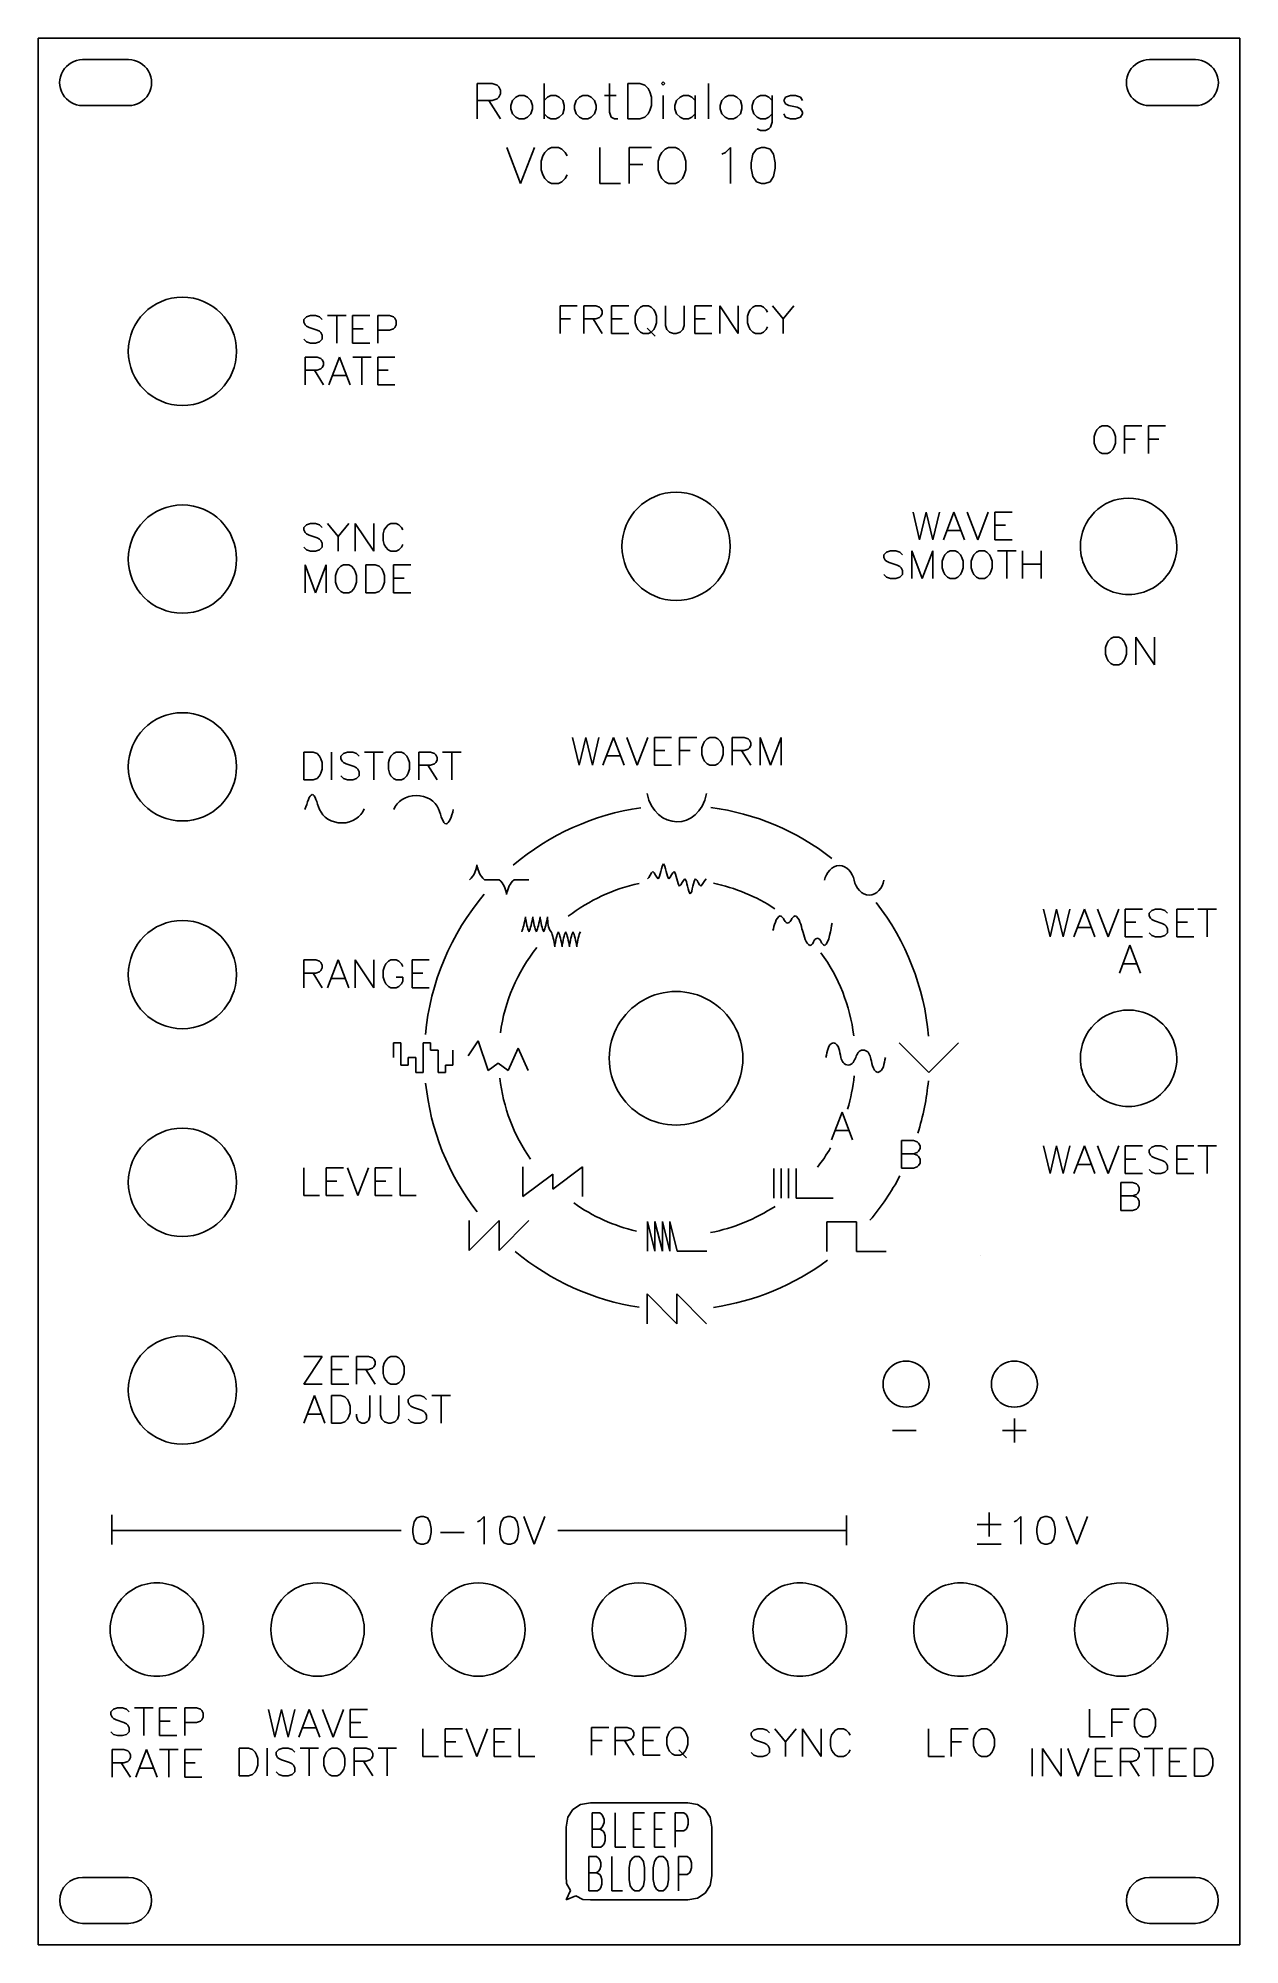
# Model space of a CAD drawing. Extents: x 0 to 81, y 0 to 128.
import ezdxf

# ---------------------------------------------------------------- set-up
doc = ezdxf.new("R2010")
doc.units = 0
for name, color, linetype in [('curves', 7, 'CONTINUOUS'), ('logo', 7, 'CONTINUOUS'), ('panel', 7, 'CONTINUOUS'), ('text', 7, 'CONTINUOUS'), ('waveforms', 7, 'CONTINUOUS')]:
    doc.layers.add(name, color=color, linetype=linetype)

msp = doc.modelspace()

# ---------------------------------------------------------------- linework, layer by layer
at = {"layer": 'curves', "color": 7}
for points in [[(32.034365, 72.748217), (34.474526, 74.824175), (37.451636, 76.168352), (40.622552, 76.625817)], [(45.342496, 76.644741), (48.31373, 76.240368), (51.12514, 75.057279), (53.491492, 73.215508)], [(26.121451, 61.357092), (26.441502, 64.83669), (27.826029, 68.13314), (30.086567, 70.797723)], [(35.734021, 69.311933), (37.142322, 70.395111), (38.773572, 71.152059), (40.509994, 71.528123)], [(45.509048, 71.545364), (46.983224, 71.236724), (48.386122, 70.653325), (49.644453, 69.825644)], [(56.462768, 70.245002), (58.48339, 67.65025), (59.708007, 64.525103), (59.98819, 61.248345)], [(31.165869, 61.463604), (31.459559, 63.561632), (32.30343, 65.544518), (33.611725, 67.210754)], [(52.75205, 66.861907), (53.949991, 65.216101), (54.709571, 63.292605), (54.959332, 61.272367)], [(29.598535, 49.404922), (27.656312, 51.918196), (26.457044, 54.925331), (26.136687, 58.085418)], [(33.190547, 52.959607), (32.06457, 54.582537), (31.356632, 56.458324), (31.129556, 58.420508)], [(54.986942, 58.571446), (54.908488, 57.809188), (54.757202, 57.056198), (54.535156, 56.32279)], [(59.978145, 58.238659), (59.867415, 57.038135), (59.62929, 55.852796), (59.26779, 54.702649)], [(53.396534, 53.721439), (53.131411, 53.270165), (52.837047, 52.83672), (52.51533, 52.423881)], [(58.064774, 51.827791), (57.499998, 50.764101), (56.82379, 49.763438), (56.047539, 48.842655)], [(40.32092, 48.114473), (38.808745, 48.467632), (37.37949, 49.110933), (36.112437, 50.008693)], [(49.656606, 49.7824), (48.337805, 48.912653), (46.860248, 48.311868), (45.308707, 48.014513)], [(40.506345, 42.991404), (37.433046, 43.456488), (34.546079, 44.755269), (32.159367, 46.746519)], [(53.192512, 46.157099), (50.935356, 44.47907), (48.297128, 43.387281), (45.514268, 42.97958)]]:
    msp.add_open_spline(points, degree=3, dxfattribs=at)
at = {"layer": 'logo', "color": 7}
for p, q in [((35.709101, 8.653693), (36.041612, 9.170373)), ((36.041612, 9.170373), (36.558298, 9.502889)), ((36.558298, 9.502889), (37.228441, 9.620549)), ((37.228441, 9.620549), (43.776471, 9.620554)), ((43.776471, 9.620554), (44.446629, 9.502892)), ((44.446629, 9.502892), (44.9633, 9.170373)), ((44.9633, 9.170373), (45.295826, 8.653693)), ((35.591437, 7.983543), (35.709101, 8.653693)), ((35.591437, 4.709528), (35.591437, 7.983543)), ((37.337613, 6.624743), (37.337613, 8.944913)), ((37.337613, 8.944913), (37.853201, 8.944913)), ((37.853201, 7.84007), (37.337613, 7.84007)), ((37.853201, 8.944913), (38.000516, 8.834428)), ((38.000516, 7.950555), (37.853201, 7.84007)), ((37.853201, 7.84007), (38.074174, 7.729586)), ((38.000516, 8.834428), (38.074174, 8.723945)), ((38.074174, 8.061038), (38.000516, 7.950555)), ((38.074174, 8.723945), (38.147831, 8.502976)), ((38.147831, 8.282008), (38.074174, 8.061038)), ((38.074174, 7.729586), (38.147831, 7.619101)), ((38.147831, 8.502976), (38.147831, 8.282008)), ((38.884393, 6.624743), (38.884393, 8.944913)), ((40.136557, 6.624743), (40.136557, 8.944913)), ((40.136557, 8.944913), (40.873118, 8.944913)), ((40.136557, 7.84007), (40.652145, 7.84007)), ((41.536022, 6.624743), (41.536022, 8.944913)), ((41.536022, 8.944913), (42.272583, 8.944913)), ((41.536022, 7.84007), (42.05161, 7.84007)), ((42.935487, 6.624743), (42.935487, 8.944913)), ((42.935487, 8.944913), (43.524733, 8.944913)), ((43.524733, 7.729586), (42.935487, 7.729586)), ((43.524733, 8.944913), (43.672048, 8.834428)), ((43.672048, 7.84007), (43.524733, 7.729586)), ((43.672048, 8.834428), (43.745705, 8.723945)), ((43.745705, 7.950555), (43.672048, 7.84007)), ((43.745705, 8.723945), (43.819363, 8.502976)), ((43.819363, 8.171523), (43.745705, 7.950555)), ((43.819363, 8.502976), (43.819363, 8.171523)), ((45.295826, 8.653693), (45.41349, 7.983546)), ((45.41349, 7.983546), (45.413475, 4.709528)), ((37.926858, 6.624743), (37.337613, 6.624743)), ((38.074174, 6.735228), (37.926858, 6.624743)), ((38.147831, 6.845711), (38.074174, 6.735228)), ((38.147831, 7.619101), (38.221489, 7.398133)), ((38.221489, 7.06668), (38.147831, 6.845711)), ((38.221489, 7.398133), (38.221489, 7.06668)), ((39.620954, 6.624743), (38.884393, 6.624743)), ((40.873118, 6.624743), (40.136557, 6.624743)), ((42.272583, 6.624743), (41.536022, 6.624743)), ((37.11664, 3.685861), (37.11664, 6.006031)), ((37.11664, 6.006031), (37.632243, 6.006031)), ((37.632243, 6.006031), (37.779558, 5.895546)), ((37.779558, 5.895546), (37.853201, 5.785063)), ((37.853201, 5.785063), (37.926858, 5.564094)), ((37.926858, 5.343126), (37.853201, 5.122156)), ((37.926858, 5.564094), (37.926858, 5.343126)), ((38.66342, 3.685861), (38.66342, 6.006031)), ((39.841927, 5.232641), (39.915584, 5.674578)), ((39.841927, 4.459251), (39.841927, 5.232641)), ((39.915584, 5.674578), (40.0629, 5.895546)), ((40.0629, 5.895546), (40.2102, 6.006031)), ((40.2102, 6.006031), (40.50483, 6.006031)), ((40.50483, 6.006031), (40.652145, 5.895546)), ((40.652145, 5.895546), (40.799461, 5.674578)), ((40.799461, 5.674578), (40.873118, 5.232641)), ((40.873118, 5.232641), (40.873118, 4.459251)), ((41.462364, 5.232641), (41.536022, 5.674578)), ((41.462364, 4.459251), (41.462364, 5.232641)), ((41.536022, 5.674578), (41.683337, 5.895546)), ((41.683337, 5.895546), (41.830637, 6.006031)), ((41.830637, 6.006031), (42.125268, 6.006031)), ((42.125268, 6.006031), (42.272583, 5.895546)), ((42.272583, 5.895546), (42.419898, 5.674578)), ((42.419898, 5.674578), (42.493541, 5.232641)), ((42.493541, 5.232641), (42.493541, 4.459251)), ((43.15646, 3.685861), (43.15646, 6.006031)), ((43.15646, 6.006031), (43.745705, 6.006031)), ((43.745705, 6.006031), (43.893021, 5.895546)), ((43.893021, 5.895546), (43.966678, 5.785063)), ((43.966678, 5.785063), (44.040321, 5.564094)), ((44.040321, 5.232641), (43.966678, 5.011673)), ((44.040321, 5.564094), (44.040321, 5.232641)), ((35.628003, 4.191941), (35.591437, 4.709528)), ((35.883964, 3.710148), (35.628003, 4.191941)), ((37.632243, 4.901188), (37.11664, 4.901188)), ((37.779558, 5.011673), (37.632243, 4.901188)), ((37.632243, 4.901188), (37.853201, 4.790704)), ((37.853201, 5.122156), (37.779558, 5.011673)), ((37.853201, 4.790704), (37.926858, 4.680219)), ((37.926858, 3.906829), (37.853201, 3.796346)), ((37.926858, 4.680219), (38.000516, 4.459251)), ((38.000516, 4.127798), (37.926858, 3.906829)), ((38.000516, 4.459251), (38.000516, 4.127798)), ((39.915584, 4.017314), (39.841927, 4.459251)), ((40.0629, 3.796346), (39.915584, 4.017314)), ((40.799461, 4.017314), (40.652145, 3.796346)), ((40.873118, 4.459251), (40.799461, 4.017314)), ((41.536022, 4.017314), (41.462364, 4.459251)), ((41.683337, 3.796346), (41.536022, 4.017314)), ((42.419898, 4.017314), (42.272583, 3.796346)), ((42.493541, 4.459251), (42.419898, 4.017314)), ((43.745705, 4.790704), (43.15646, 4.790704)), ((43.893021, 4.901188), (43.745705, 4.790704)), ((43.966678, 5.011673), (43.893021, 4.901188)), ((45.295826, 4.039377), (44.9633, 3.522697)), ((45.413475, 4.709528), (45.295826, 4.039377)), ((35.587477, 3.072532), (35.883964, 3.710148)), ((36.248911, 3.351316), (35.587477, 3.072532)), ((36.716951, 3.107368), (36.248911, 3.351316)), ((37.228441, 3.072519), (36.716951, 3.107368)), ((37.705901, 3.685861), (37.11664, 3.685861)), ((43.776471, 3.072519), (37.228441, 3.072519)), ((37.853201, 3.796346), (37.705901, 3.685861)), ((39.399981, 3.685861), (38.66342, 3.685861)), ((40.2102, 3.685861), (40.0629, 3.796346)), ((40.50483, 3.685861), (40.2102, 3.685861)), ((40.652145, 3.796346), (40.50483, 3.685861)), ((41.830637, 3.685861), (41.683337, 3.796346)), ((42.125268, 3.685861), (41.830637, 3.685861)), ((42.272583, 3.796346), (42.125268, 3.685861)), ((44.446629, 3.19018), (43.776471, 3.072519)), ((44.9633, 3.522697), (44.446629, 3.19018))]:
    msp.add_line(p, q, dxfattribs=at)
at = {"layer": 'panel', "color": 7}
for p, q in [((0.049801, 128.450048), (0.049801, 0.049849)), ((80.949967, 128.450048), (0.049801, 128.450048)), ((80.949967, 0.049849), (80.949967, 128.450048)), ((3.046211, 127.001257), (6.142246, 127.001257)), ((74.857522, 127.001257), (77.953557, 127.001257)), ((3.046211, 123.903804), (6.142246, 123.903804)), ((74.857522, 123.903804), (77.953557, 123.903804)), ((13.408298, 107.356525), (13.408298, 107.356525)), ((46.642258, 94.226723), (46.642258, 94.226723)), ((76.705133, 94.226723), (76.705133, 94.226723)), ((13.408298, 93.367389), (13.408298, 93.367389)), ((13.408298, 79.378256), (13.408298, 79.378256)), ((13.408298, 65.389119), (13.408298, 65.389119)), ((47.49121, 59.753498), (47.49121, 59.753498)), ((76.705133, 59.753498), (76.705133, 59.753498)), ((13.408298, 51.399983), (13.408298, 51.399983)), ((13.408298, 37.41085), (13.408298, 37.41085)), ((60.02573, 37.810539), (60.02573, 37.810539)), ((67.316726, 37.810539), (67.316726, 37.810539)), ((11.186042, 21.283374), (11.186042, 21.283374)), ((22.005681, 21.283374), (22.005681, 21.283374)), ((32.826318, 21.283374), (32.826318, 21.283374)), ((43.645956, 21.283374), (43.645956, 21.283374)), ((54.465597, 21.283374), (54.465597, 21.283374)), ((65.286234, 21.283374), (65.286234, 21.283374)), ((76.105872, 21.283374), (76.105872, 21.283374)), ((3.046211, 4.596358), (6.142246, 4.596358)), ((74.857522, 4.596358), (77.953557, 4.596358)), ((3.046211, 1.498641), (6.142246, 1.498641)), ((74.857522, 1.498641), (77.953557, 1.498641)), ((0.049801, 0.049849), (80.949967, 0.049849))]:
    msp.add_line(p, q, dxfattribs=at)
for points in [[(1.70541, 126.226869), (1.428871, 125.747669), (1.428871, 125.157271), (1.70541, 124.678071)], [(3.046094, 127.001268), (2.493016, 127.001268), (1.98195, 126.706068), (1.70541, 126.226869)], [(7.482954, 126.226869), (7.206414, 126.706068), (6.695348, 127.001268), (6.142269, 127.001268)], [(7.482954, 124.678071), (7.759493, 125.157271), (7.759493, 125.747669), (7.482954, 126.226869)], [(73.516729, 126.226869), (73.24019, 125.747669), (73.24019, 125.157271), (73.516729, 124.678071)], [(74.857414, 127.001268), (74.304335, 127.001268), (73.793269, 126.706068), (73.516729, 126.226869)], [(79.294276, 126.226869), (79.017736, 126.706068), (78.50667, 127.001268), (77.953591, 127.001268)], [(79.294276, 124.678071), (79.570815, 125.157271), (79.570815, 125.747669), (79.294276, 126.226869)], [(1.70541, 124.678071), (1.98195, 124.198871), (2.493016, 123.903672), (3.046094, 123.903672)], [(6.142269, 123.903672), (6.695348, 123.903672), (7.206414, 124.198871), (7.482954, 124.678071)], [(73.516729, 124.678071), (73.793269, 124.198871), (74.304335, 123.903672), (74.857414, 123.903672)], [(77.953591, 123.903672), (78.50667, 123.903672), (79.017736, 124.198871), (79.294276, 124.678071)], [(9.7628, 111.002304), (7.749989, 111.002304), (6.118069, 109.370258), (6.117302, 107.356525)], [(13.408298, 107.356525), (13.407532, 109.370258), (11.775612, 111.002304), (9.7628, 111.002304)], [(6.117302, 107.356525), (6.118069, 105.342793), (7.749989, 103.710747), (9.7628, 103.710747)], [(9.7628, 103.710747), (11.775612, 103.710747), (13.407532, 105.342793), (13.408298, 107.356525)], [(42.99676, 97.872502), (40.983949, 97.872502), (39.352028, 96.240456), (39.351262, 94.226723)], [(46.642258, 94.226723), (46.641491, 96.240456), (45.009571, 97.872502), (42.99676, 97.872502)], [(9.7628, 97.013168), (7.749989, 97.013168), (6.118069, 95.381122), (6.117302, 93.367389)], [(13.408298, 93.367389), (13.407532, 95.381122), (11.775612, 97.013168), (9.7628, 97.013168)], [(73.459141, 97.474201), (71.66643, 97.474201), (70.21315, 96.020256), (70.21315, 94.226723)], [(76.705133, 94.226723), (76.705133, 96.020256), (75.251853, 97.474201), (73.459141, 97.474201)], [(39.351262, 94.226723), (39.352028, 92.212991), (40.983949, 90.580945), (42.99676, 90.580945)], [(42.99676, 90.580945), (45.009571, 90.580945), (46.641491, 92.212991), (46.642258, 94.226723)], [(70.21315, 94.226723), (70.21315, 93.066511), (70.831832, 91.994431), (71.836145, 91.414325)], [(75.082137, 91.414325), (76.08645, 91.994431), (76.705133, 93.066511), (76.705133, 94.226723)], [(6.117302, 93.367389), (6.118069, 91.353657), (7.749989, 89.72161), (9.7628, 89.72161)], [(9.7628, 89.72161), (11.775612, 89.72161), (13.407532, 91.353657), (13.408298, 93.367389)], [(71.836145, 91.414325), (72.840459, 90.834219), (74.077824, 90.834219), (75.082137, 91.414325)], [(9.7628, 83.024034), (7.749989, 83.024034), (6.118069, 81.391988), (6.117302, 79.378256)], [(13.408298, 79.378256), (13.407532, 81.391988), (11.775612, 83.024034), (9.7628, 83.024034)], [(6.117302, 79.378256), (6.118069, 77.364523), (7.749989, 75.732477), (9.7628, 75.732477)], [(9.7628, 75.732477), (11.775612, 75.732477), (13.407532, 77.364523), (13.408298, 79.378256)], [(9.7628, 69.034898), (7.749989, 69.034898), (6.118069, 67.402852), (6.117302, 65.389119)], [(13.408298, 65.389119), (13.407532, 67.402852), (11.775612, 69.034898), (9.7628, 69.034898)], [(6.117302, 65.389119), (6.118069, 63.375387), (7.749989, 61.743341), (9.7628, 61.743341)], [(9.7628, 61.743341), (11.775612, 61.743341), (13.407532, 63.375387), (13.408298, 65.389119)], [(45.243985, 63.647588), (43.853397, 64.450812), (42.140122, 64.450812), (40.749535, 63.647588)], [(40.749535, 63.647588), (39.358947, 62.844364), (38.50231, 61.359945), (38.50231, 59.753498)], [(47.49121, 59.753498), (47.49121, 61.359945), (46.634572, 62.844364), (45.243985, 63.647588)], [(73.459141, 63.000975), (71.66643, 63.000975), (70.21315, 61.54703), (70.21315, 59.753498)], [(76.705133, 59.753498), (76.705133, 61.54703), (75.251853, 63.000975), (73.459141, 63.000975)], [(38.50231, 59.753498), (38.50231, 58.14705), (39.358947, 56.662631), (40.749535, 55.859408)], [(45.243985, 55.859408), (46.634572, 56.662631), (47.49121, 58.14705), (47.49121, 59.753498)], [(70.21315, 59.753498), (70.21315, 58.593286), (70.831832, 57.521205), (71.836145, 56.941099)], [(75.082137, 56.941099), (76.08645, 57.521205), (76.705133, 58.593286), (76.705133, 59.753498)], [(71.836145, 56.941099), (72.840459, 56.360993), (74.077824, 56.360993), (75.082137, 56.941099)], [(40.749535, 55.859408), (42.140122, 55.056184), (43.853397, 55.056184), (45.243985, 55.859408)], [(9.7628, 55.045762), (7.749989, 55.045762), (6.118069, 53.413716), (6.117302, 51.399983)], [(13.408298, 51.399983), (13.407532, 53.413716), (11.775612, 55.045762), (9.7628, 55.045762)], [(6.117302, 51.399983), (6.118069, 49.386251), (7.749989, 47.754204), (9.7628, 47.754204)], [(9.7628, 47.754204), (11.775612, 47.754204), (13.407532, 49.386251), (13.408298, 51.399983)], [(9.7628, 41.056628), (7.749989, 41.056628), (6.118069, 39.424582), (6.117302, 37.41085)], [(13.408298, 37.41085), (13.407532, 39.424582), (11.775612, 41.056628), (9.7628, 41.056628)], [(57.703597, 39.151837), (57.224617, 38.875171), (56.929553, 38.363871), (56.929553, 37.810539)], [(59.251686, 39.151837), (58.772706, 39.428503), (58.182578, 39.428503), (57.703597, 39.151837)], [(60.02573, 37.810539), (60.02573, 38.363871), (59.730666, 38.875171), (59.251686, 39.151837)], [(64.994593, 39.151837), (64.515613, 38.875171), (64.220549, 38.363871), (64.220549, 37.810539)], [(66.542682, 39.151837), (66.063702, 39.428503), (65.473574, 39.428503), (64.994593, 39.151837)], [(67.316726, 37.810539), (67.316726, 38.363871), (67.021662, 38.875171), (66.542682, 39.151837)], [(6.117302, 37.41085), (6.118069, 35.397117), (7.749989, 33.765071), (9.7628, 33.765071)], [(9.7628, 33.765071), (11.775612, 33.765071), (13.407532, 35.397117), (13.408298, 37.41085)], [(56.929553, 37.810539), (56.929553, 37.257207), (57.224617, 36.745907), (57.703597, 36.469241)], [(59.251686, 36.469241), (59.730666, 36.745907), (60.02573, 37.257207), (60.02573, 37.810539)], [(64.220549, 37.810539), (64.220549, 37.257207), (64.515613, 36.745907), (64.994593, 36.469241)], [(66.542682, 36.469241), (67.021662, 36.745907), (67.316726, 37.257207), (67.316726, 37.810539)], [(57.703597, 36.469241), (58.182578, 36.192575), (58.772706, 36.192575), (59.251686, 36.469241)], [(64.994593, 36.469241), (65.473574, 36.192575), (66.063702, 36.192575), (66.542682, 36.469241)], [(9.612985, 24.009238), (8.639573, 24.571494), (7.44028, 24.571494), (6.466869, 24.009238)], [(18.859566, 24.429105), (17.122727, 24.429105), (15.714459, 23.021008), (15.713452, 21.283374)], [(22.005681, 21.283374), (22.004674, 23.021008), (20.596405, 24.429105), (18.859566, 24.429105)], [(29.680203, 24.429105), (27.943364, 24.429105), (26.535096, 23.021008), (26.534089, 21.283374)], [(32.826318, 21.283374), (32.825311, 23.021008), (31.417043, 24.429105), (29.680203, 24.429105)], [(40.499842, 24.429105), (38.763002, 24.429105), (37.354734, 23.021008), (37.353727, 21.283374)], [(43.645956, 21.283374), (43.644949, 23.021008), (42.236681, 24.429105), (40.499842, 24.429105)], [(52.892539, 24.009238), (51.919127, 24.571494), (50.719835, 24.571494), (49.746423, 24.009238)], [(63.713176, 24.009238), (62.739764, 24.571494), (61.540472, 24.571494), (60.56706, 24.009238)], [(72.959758, 24.429105), (71.222918, 24.429105), (69.81465, 23.021008), (69.813643, 21.283374)], [(76.105872, 21.283374), (76.104865, 23.021008), (74.696597, 24.429105), (72.959758, 24.429105)], [(6.466869, 24.009238), (5.493457, 23.446981), (4.893811, 22.407887), (4.893811, 21.283374)], [(11.186042, 21.283374), (11.186042, 22.407887), (10.586396, 23.446981), (9.612985, 24.009238)], [(49.746423, 24.009238), (48.773012, 23.446981), (48.173365, 22.407887), (48.173365, 21.283374)], [(54.465597, 21.283374), (54.465597, 22.407887), (53.86595, 23.446981), (52.892539, 24.009238)], [(60.56706, 24.009238), (59.593649, 23.446981), (58.994002, 22.407887), (58.994002, 21.283374)], [(65.286234, 21.283374), (65.286234, 22.407887), (64.686588, 23.446981), (63.713176, 24.009238)], [(4.893811, 21.283374), (4.893811, 20.15886), (5.493457, 19.119767), (6.466869, 18.55751)], [(9.612985, 18.55751), (10.586396, 19.119767), (11.186042, 20.15886), (11.186042, 21.283374)], [(15.713452, 21.283374), (15.714459, 19.54574), (17.122727, 18.137643), (18.859566, 18.137643)], [(18.859566, 18.137643), (20.596405, 18.137643), (22.004674, 19.54574), (22.005681, 21.283374)], [(26.534089, 21.283374), (26.535096, 19.54574), (27.943364, 18.137643), (29.680203, 18.137643)], [(29.680203, 18.137643), (31.417043, 18.137643), (32.825311, 19.54574), (32.826318, 21.283374)], [(37.353727, 21.283374), (37.354734, 19.54574), (38.763002, 18.137643), (40.499842, 18.137643)], [(40.499842, 18.137643), (42.236681, 18.137643), (43.644949, 19.54574), (43.645956, 21.283374)], [(48.173365, 21.283374), (48.173365, 20.15886), (48.773012, 19.119767), (49.746423, 18.55751)], [(52.892539, 18.55751), (53.86595, 19.119767), (54.465597, 20.15886), (54.465597, 21.283374)], [(58.994002, 21.283374), (58.994002, 20.15886), (59.593649, 19.119767), (60.56706, 18.55751)], [(63.713176, 18.55751), (64.686588, 19.119767), (65.286234, 20.15886), (65.286234, 21.283374)], [(69.813643, 21.283374), (69.81465, 19.54574), (71.222918, 18.137643), (72.959758, 18.137643)], [(72.959758, 18.137643), (74.696597, 18.137643), (76.104865, 19.54574), (76.105872, 21.283374)], [(6.466869, 18.55751), (7.44028, 17.995253), (8.639573, 17.995253), (9.612985, 18.55751)], [(49.746423, 18.55751), (50.719835, 17.995253), (51.919127, 17.995253), (52.892539, 18.55751)], [(60.56706, 18.55751), (61.540472, 17.995253), (62.739764, 17.995253), (63.713176, 18.55751)], [(3.046094, 4.596334), (2.191721, 4.595469), (1.499573, 3.902303), (1.499573, 3.047538)], [(7.688791, 3.047538), (7.688791, 3.902303), (6.996643, 4.595469), (6.142269, 4.596334)], [(74.857414, 4.596334), (74.00304, 4.595469), (73.310892, 3.902303), (73.310892, 3.047538)], [(79.500113, 3.047538), (79.500113, 3.902303), (78.807965, 4.595469), (77.953591, 4.596334)], [(1.499573, 3.047538), (1.499573, 2.192773), (2.191721, 1.499606), (3.046094, 1.498741)], [(6.142269, 1.498741), (6.996643, 1.499606), (7.688791, 2.192773), (7.688791, 3.047538)], [(73.310892, 3.047538), (73.310892, 2.192773), (74.00304, 1.499606), (74.857414, 1.498741)], [(77.953591, 1.498741), (78.807965, 1.499606), (79.500113, 2.192773), (79.500113, 3.047538)]]:
    msp.add_open_spline(points, degree=3, dxfattribs=at)
at = {"layer": 'text', "color": 7}
for p, q in [((29.603215, 125.388893), (29.603215, 123.016823)), ((29.603215, 125.388893), (30.62084, 125.388893)), ((30.62084, 125.388893), (30.95766, 125.274231)), ((30.95766, 125.274231), (31.072322, 125.159569)), ((31.072322, 125.159569), (31.186984, 124.937411)), ((31.186984, 124.708087), (31.072322, 124.48593)), ((31.186984, 124.937411), (31.186984, 124.708087)), ((32.426772, 124.597009), (32.204614, 124.48593)), ((32.767175, 124.597009), (32.426772, 124.597009)), ((32.992915, 124.48593), (32.767175, 124.597009)), ((34.118032, 125.388893), (34.118032, 123.016823)), ((34.347356, 124.48593), (34.569514, 124.597009)), ((34.569514, 124.597009), (34.909916, 124.597009)), ((34.909916, 124.597009), (35.135657, 124.48593)), ((36.712255, 124.597009), (36.490098, 124.48593)), ((37.052658, 124.597009), (36.712255, 124.597009)), ((37.278399, 124.48593), (37.052658, 124.597009)), ((38.181371, 124.597009), (38.969672, 124.597009)), ((38.51819, 125.388893), (38.51819, 123.468304)), ((39.75797, 125.388893), (39.75797, 123.016823)), ((39.75797, 125.388893), (40.549854, 125.388893)), ((40.549854, 125.388893), (40.890257, 125.274231)), ((40.890257, 125.274231), (41.112415, 125.04849)), ((41.112415, 125.04849), (41.227077, 124.822749)), ((41.227077, 124.822749), (41.341739, 124.48593)), ((42.130045, 125.499972), (42.018966, 125.388893)), ((42.018966, 125.388893), (42.130045, 125.274231)), ((42.244707, 125.388893), (42.130045, 125.499972)), ((42.130045, 125.274231), (42.244707, 125.388893)), ((42.130045, 124.597009), (42.130045, 123.016823)), ((43.484462, 124.597009), (43.262304, 124.48593)), ((43.824865, 124.597009), (43.484462, 124.597009)), ((44.050605, 124.48593), (43.824865, 124.597009)), ((44.276346, 124.597009), (44.276346, 123.016823)), ((45.175735, 125.388893), (45.175735, 123.016823)), ((46.530177, 124.597009), (46.30802, 124.48593)), ((46.87058, 124.597009), (46.530177, 124.597009)), ((47.096321, 124.48593), (46.87058, 124.597009)), ((48.672932, 124.597009), (48.450774, 124.48593)), ((49.013335, 124.597009), (48.672932, 124.597009)), ((49.239075, 124.48593), (49.013335, 124.597009)), ((49.464816, 124.597009), (49.464816, 122.791082)), ((50.704607, 124.597009), (50.364205, 124.48593)), ((51.04501, 124.597009), (50.704607, 124.597009)), ((51.38183, 124.48593), (51.04501, 124.597009)), ((30.62084, 124.256606), (29.603215, 124.256606)), ((30.395099, 124.256606), (31.186984, 123.016823)), ((30.95766, 124.371268), (30.62084, 124.256606)), ((31.072322, 124.48593), (30.95766, 124.371268)), ((31.97529, 124.256606), (31.864211, 123.919786)), ((31.864211, 123.919786), (31.864211, 123.694045)), ((31.864211, 123.694045), (31.97529, 123.355434)), ((32.204614, 124.48593), (31.97529, 124.256606)), ((31.97529, 123.355434), (32.204614, 123.129693)), ((33.218656, 124.256606), (32.992915, 124.48593)), ((32.992915, 123.129693), (33.218656, 123.355434)), ((33.329735, 123.919786), (33.218656, 124.256606)), ((33.218656, 123.355434), (33.329735, 123.694045)), ((33.329735, 123.694045), (33.329735, 123.919786)), ((34.118032, 124.256606), (34.347356, 124.48593)), ((34.347356, 123.129693), (34.118032, 123.355434)), ((35.135657, 124.48593), (35.361398, 124.256606)), ((35.361398, 123.355434), (35.135657, 123.129693)), ((35.361398, 124.256606), (35.472477, 123.919786)), ((35.472477, 123.694045), (35.361398, 123.355434)), ((35.472477, 123.919786), (35.472477, 123.694045)), ((36.260774, 124.256606), (36.149695, 123.919786)), ((36.149695, 123.919786), (36.149695, 123.694045)), ((36.149695, 123.694045), (36.260774, 123.355434)), ((36.490098, 124.48593), (36.260774, 124.256606)), ((36.260774, 123.355434), (36.490098, 123.129693)), ((37.50414, 124.256606), (37.278399, 124.48593)), ((37.278399, 123.129693), (37.50414, 123.355434)), ((37.615219, 123.919786), (37.50414, 124.256606)), ((37.50414, 123.355434), (37.615219, 123.694045)), ((37.615219, 123.694045), (37.615219, 123.919786)), ((38.51819, 123.468304), (38.632852, 123.129693)), ((41.112415, 123.355434), (40.890257, 123.129693)), ((41.227077, 123.582966), (41.112415, 123.355434)), ((41.341739, 123.919786), (41.227077, 123.582966)), ((41.341739, 124.48593), (41.341739, 123.919786)), ((43.03298, 124.256606), (42.921901, 123.919786)), ((42.921901, 123.919786), (42.921901, 123.694045)), ((42.921901, 123.694045), (43.03298, 123.355434)), ((43.262304, 124.48593), (43.03298, 124.256606)), ((43.03298, 123.355434), (43.262304, 123.129693)), ((44.276346, 124.256606), (44.050605, 124.48593)), ((44.050605, 123.129693), (44.276346, 123.355434)), ((46.078696, 124.256606), (45.967617, 123.919786)), ((45.967617, 123.919786), (45.967617, 123.694045)), ((45.967617, 123.694045), (46.078696, 123.355434)), ((46.30802, 124.48593), (46.078696, 124.256606)), ((46.078696, 123.355434), (46.30802, 123.129693)), ((47.322062, 124.256606), (47.096321, 124.48593)), ((47.096321, 123.129693), (47.322062, 123.355434)), ((47.433141, 123.919786), (47.322062, 124.256606)), ((47.322062, 123.355434), (47.433141, 123.694045)), ((47.433141, 123.694045), (47.433141, 123.919786)), ((48.22145, 124.256606), (48.110371, 123.919786)), ((48.110371, 123.919786), (48.110371, 123.694045)), ((48.110371, 123.694045), (48.22145, 123.355434)), ((48.450774, 124.48593), (48.22145, 124.256606)), ((48.22145, 123.355434), (48.450774, 123.129693)), ((49.464816, 124.256606), (49.239075, 124.48593)), ((49.239075, 123.129693), (49.464816, 123.355434)), ((50.364205, 124.48593), (50.253126, 124.256606)), ((50.253126, 124.256606), (50.364205, 124.034448)), ((50.364205, 123.129693), (50.253126, 123.355434)), ((50.364205, 124.034448), (50.593529, 123.919786)), ((50.593529, 123.919786), (51.156089, 123.805124)), ((51.156089, 123.805124), (51.38183, 123.694045)), ((51.496492, 124.256606), (51.38183, 124.48593)), ((51.38183, 123.694045), (51.496492, 123.468304)), ((51.496492, 123.355434), (51.38183, 123.129693)), ((51.496492, 123.468304), (51.496492, 123.355434)), ((32.204614, 123.129693), (32.426772, 123.016823)), ((32.426772, 123.016823), (32.767175, 123.016823)), ((32.767175, 123.016823), (32.992915, 123.129693)), ((34.569514, 123.016823), (34.347356, 123.129693)), ((34.909916, 123.016823), (34.569514, 123.016823)), ((35.135657, 123.129693), (34.909916, 123.016823)), ((36.490098, 123.129693), (36.712255, 123.016823)), ((36.712255, 123.016823), (37.052658, 123.016823)), ((37.052658, 123.016823), (37.278399, 123.129693)), ((38.632852, 123.129693), (38.85501, 123.016823)), ((38.85501, 123.016823), (39.084334, 123.016823)), ((40.549854, 123.016823), (39.75797, 123.016823)), ((40.890257, 123.129693), (40.549854, 123.016823)), ((43.262304, 123.129693), (43.484462, 123.016823)), ((43.484462, 123.016823), (43.824865, 123.016823)), ((43.824865, 123.016823), (44.050605, 123.129693)), ((46.30802, 123.129693), (46.530177, 123.016823)), ((46.530177, 123.016823), (46.87058, 123.016823)), ((46.87058, 123.016823), (47.096321, 123.129693)), ((48.450774, 123.129693), (48.672932, 123.016823)), ((48.672932, 122.228521), (48.450774, 122.3396)), ((48.672932, 123.016823), (49.013335, 123.016823)), ((49.013335, 122.228521), (48.672932, 122.228521)), ((49.013335, 123.016823), (49.239075, 123.129693)), ((49.239075, 122.3396), (49.013335, 122.228521)), ((49.353737, 122.450679), (49.239075, 122.3396)), ((49.464816, 122.791082), (49.353737, 122.450679)), ((50.704607, 123.016823), (50.364205, 123.129693)), ((51.04501, 123.016823), (50.704607, 123.016823)), ((51.38183, 123.129693), (51.04501, 123.016823)), ((31.60185, 121.094026), (32.528399, 118.659996)), ((33.454949, 121.094026), (32.528399, 118.659996)), ((34.149862, 120.744732), (34.032205, 120.513094)), ((34.381499, 120.976369), (34.149862, 120.744732)), ((34.613137, 121.094026), (34.381499, 120.976369)), ((35.076411, 121.094026), (34.613137, 121.094026)), ((35.308049, 120.976369), (35.076411, 121.094026)), ((35.539686, 120.744732), (35.308049, 120.976369)), ((35.657343, 120.513094), (35.539686, 120.744732)), ((37.85606, 121.094026), (37.85606, 118.659996)), ((39.82679, 121.094026), (39.82679, 118.659996)), ((39.82679, 121.094026), (41.334271, 121.094026)), ((42.029184, 120.744732), (41.911527, 120.513094)), ((42.260822, 120.976369), (42.029184, 120.744732)), ((42.492459, 121.094026), (42.260822, 120.976369)), ((42.955734, 121.094026), (42.492459, 121.094026)), ((43.187371, 120.976369), (42.955734, 121.094026)), ((43.419008, 120.744732), (43.187371, 120.976369)), ((43.536665, 120.513094), (43.419008, 120.744732)), ((46.084679, 120.630751), (46.312639, 120.744732)), ((46.312639, 120.744732), (46.661934, 121.094026)), ((46.661934, 121.094026), (46.661934, 118.659996)), ((48.401053, 120.976369), (48.165739, 120.630751)), ((48.746671, 121.094026), (48.401053, 120.976369)), ((48.978308, 121.094026), (48.746671, 121.094026)), ((49.327603, 120.976369), (48.978308, 121.094026)), ((49.555563, 120.630751), (49.327603, 120.976369)), ((34.032205, 120.513094), (33.918225, 120.167477)), ((33.918225, 120.167477), (33.918225, 119.586545)), ((33.918225, 119.586545), (34.032205, 119.240928)), ((39.82679, 119.932163), (40.753339, 119.932163)), ((41.911527, 120.513094), (41.797547, 120.167477)), ((41.797547, 120.167477), (41.797547, 119.586545)), ((41.797547, 119.586545), (41.911527, 119.240928)), ((43.650645, 120.167477), (43.536665, 120.513094)), ((43.536665, 119.240928), (43.650645, 119.586545)), ((43.650645, 119.586545), (43.650645, 120.167477)), ((48.165739, 120.630751), (48.051759, 120.04982)), ((48.051759, 120.04982), (48.051759, 119.704202)), ((48.051759, 119.704202), (48.165739, 119.123271)), ((49.67322, 120.04982), (49.555563, 120.630751)), ((49.555563, 119.123271), (49.67322, 119.704202)), ((49.67322, 119.704202), (49.67322, 120.04982)), ((34.032205, 119.240928), (34.149862, 119.007452)), ((34.149862, 119.007452), (34.381499, 118.775815)), ((34.381499, 118.775815), (34.613137, 118.659996)), ((34.613137, 118.659996), (35.076411, 118.659996)), ((35.076411, 118.659996), (35.308049, 118.775815)), ((35.308049, 118.775815), (35.539686, 119.007452)), ((35.539686, 119.007452), (35.657343, 119.240928)), ((37.85606, 118.659996), (39.245884, 118.659996)), ((41.911527, 119.240928), (42.029184, 119.007452)), ((42.029184, 119.007452), (42.260822, 118.775815)), ((42.260822, 118.775815), (42.492459, 118.659996)), ((42.492459, 118.659996), (42.955734, 118.659996)), ((42.955734, 118.659996), (43.187371, 118.775815)), ((43.187371, 118.775815), (43.419008, 119.007452)), ((43.419008, 119.007452), (43.536665, 119.240928)), ((48.165739, 119.123271), (48.401053, 118.775815)), ((48.401053, 118.775815), (48.746671, 118.659996)), ((48.746671, 118.659996), (48.978308, 118.659996)), ((48.978308, 118.659996), (49.327603, 118.775815)), ((49.327603, 118.775815), (49.555563, 119.123271)), ((35.181691, 110.431416), (35.181691, 108.5631)), ((35.181691, 110.431416), (36.338805, 110.431416)), ((36.781891, 110.431416), (36.781891, 108.5631)), ((36.781891, 110.431416), (37.583404, 110.431416)), ((37.583404, 110.431416), (37.848694, 110.341105)), ((38.650211, 110.431416), (38.650211, 108.5631)), ((38.650211, 110.431416), (39.807325, 110.431416)), ((40.783813, 110.431416), (40.606012, 110.341105)), ((41.139414, 110.431416), (40.783813, 110.431416)), ((41.317214, 110.341105), (41.139414, 110.431416)), ((42.293711, 110.431416), (42.293711, 109.096501)), ((43.541136, 109.096501), (43.541136, 110.431416)), ((44.249511, 110.431416), (44.249511, 108.5631)), ((44.249511, 110.431416), (45.406625, 110.431416)), ((45.937191, 110.431416), (45.937191, 108.5631)), ((45.937191, 110.431416), (47.184616, 108.5631)), ((47.184616, 110.431416), (47.184616, 108.5631)), ((48.338903, 110.431416), (48.161102, 110.341105)), ((48.694504, 110.431416), (48.338903, 110.431416)), ((48.872304, 110.341105), (48.694504, 110.431416)), ((49.496001, 110.431416), (50.207203, 109.539592)), ((50.918405, 110.431416), (50.207203, 109.539592)), ((18.111402, 109.683905), (17.933601, 109.506104)), ((17.933601, 109.506104), (17.933601, 109.328304)), ((17.933601, 109.328304), (18.021091, 109.150503)), ((18.021091, 109.150503), (18.111402, 109.063014)), ((18.376692, 109.774216), (18.111402, 109.683905)), ((18.732293, 109.774216), (18.376692, 109.774216)), ((19.000404, 109.683905), (18.732293, 109.774216)), ((19.178205, 109.506104), (19.000404, 109.683905)), ((19.533801, 109.774216), (20.778404, 109.774216)), ((20.154692, 109.774216), (20.154692, 107.9059)), ((21.221501, 109.774216), (21.221501, 107.9059)), ((21.221501, 109.774216), (22.378615, 109.774216)), ((22.909191, 109.774216), (22.909191, 107.9059)), ((22.909191, 109.774216), (23.710704, 109.774216)), ((23.710704, 109.774216), (23.975994, 109.683905)), ((23.975994, 109.683905), (24.066305, 109.593594)), ((24.066305, 109.593594), (24.156616, 109.418615)), ((24.156616, 109.150503), (24.066305, 108.972703)), ((24.156616, 109.418615), (24.156616, 109.150503)), ((35.181691, 109.539592), (35.892893, 109.539592)), ((37.583404, 109.539592), (36.781891, 109.539592)), ((37.405603, 109.539592), (38.029316, 108.5631)), ((37.848694, 109.629903), (37.583404, 109.539592)), ((37.848694, 110.341105), (37.939005, 110.250794)), ((37.939005, 109.720214), (37.848694, 109.629903)), ((37.939005, 110.250794), (38.029316, 110.075815)), ((38.029316, 109.895193), (37.939005, 109.720214)), ((38.029316, 110.075815), (38.029316, 109.895193)), ((38.650211, 109.539592), (39.361413, 109.539592)), ((40.337901, 109.985504), (40.250411, 109.720214)), ((40.250411, 109.720214), (40.250411, 109.274302)), ((40.250411, 109.274302), (40.337901, 109.009012)), ((40.428212, 110.163304), (40.337901, 109.985504)), ((40.606012, 110.341105), (40.428212, 110.163304)), ((41.495015, 110.163304), (41.317214, 110.341105)), ((41.585326, 109.985504), (41.495015, 110.163304)), ((41.672815, 109.720214), (41.585326, 109.985504)), ((41.585326, 109.009012), (41.672815, 109.274302)), ((41.672815, 109.274302), (41.672815, 109.720214)), ((44.249511, 109.539592), (44.960713, 109.539592)), ((47.892991, 109.985504), (47.805501, 109.720214)), ((47.805501, 109.720214), (47.805501, 109.274302)), ((47.805501, 109.274302), (47.892991, 109.009012)), ((47.983302, 110.163304), (47.892991, 109.985504)), ((48.161102, 110.341105), (47.983302, 110.163304)), ((49.050105, 110.163304), (48.872304, 110.341105)), ((49.140416, 109.985504), (49.050105, 110.163304)), ((50.207203, 109.539592), (50.207203, 108.5631)), ((18.111402, 107.9948), (17.933601, 108.172601)), ((18.111402, 109.063014), (18.289202, 108.972703)), ((18.376692, 107.9059), (18.111402, 107.9948)), ((18.289202, 108.972703), (18.822604, 108.794902)), ((18.732293, 107.9059), (18.376692, 107.9059)), ((19.000404, 107.9948), (18.732293, 107.9059)), ((18.822604, 108.794902), (19.000404, 108.707413)), ((19.000404, 108.707413), (19.087894, 108.617102)), ((19.178205, 108.172601), (19.000404, 107.9948)), ((19.087894, 108.617102), (19.178205, 108.439301)), ((19.178205, 108.439301), (19.178205, 108.172601)), ((21.221501, 108.882392), (21.932703, 108.882392)), ((21.221501, 107.9059), (22.378615, 107.9059)), ((23.710704, 108.794902), (22.909191, 108.794902)), ((23.975994, 108.882392), (23.710704, 108.794902)), ((24.066305, 108.972703), (23.975994, 108.882392)), ((38.650211, 108.5631), (39.807325, 108.5631)), ((40.337901, 109.009012), (40.428212, 108.829801)), ((40.428212, 108.829801), (40.606012, 108.652)), ((40.606012, 108.652), (40.783813, 108.5631)), ((40.783813, 108.5631), (41.139414, 108.5631)), ((41.049103, 108.918701), (41.585326, 108.3853)), ((41.139414, 108.5631), (41.317214, 108.652)), ((41.317214, 108.652), (41.495015, 108.829801)), ((41.495015, 108.829801), (41.585326, 109.009012)), ((42.293711, 109.096501), (42.384022, 108.829801)), ((42.384022, 108.829801), (42.561822, 108.652)), ((42.561822, 108.652), (42.829934, 108.5631)), ((42.829934, 108.5631), (43.004913, 108.5631)), ((43.004913, 108.5631), (43.273024, 108.652)), ((43.273024, 108.652), (43.450825, 108.829801)), ((43.450825, 108.829801), (43.541136, 109.096501)), ((44.249511, 108.5631), (45.406625, 108.5631)), ((47.892991, 109.009012), (47.983302, 108.829801)), ((47.983302, 108.829801), (48.161102, 108.652)), ((48.161102, 108.652), (48.338903, 108.5631)), ((48.338903, 108.5631), (48.694504, 108.5631)), ((48.694504, 108.5631), (48.872304, 108.652)), ((48.872304, 108.652), (49.050105, 108.829801)), ((49.050105, 108.829801), (49.140416, 109.009012)), ((18.021091, 106.974216), (18.021091, 105.1059)), ((18.021091, 106.974216), (18.822604, 106.974216)), ((18.822604, 106.974216), (19.087894, 106.883905)), ((19.087894, 106.883905), (19.178205, 106.793594)), ((19.178205, 106.793594), (19.268516, 106.618615)), ((19.268516, 106.618615), (19.268516, 106.437993)), ((20.335323, 106.974216), (19.624121, 105.1059)), ((20.335323, 106.974216), (21.046525, 105.1059)), ((21.224321, 106.974216), (22.468924, 106.974216)), ((21.845212, 106.974216), (21.845212, 105.1059)), ((22.912011, 106.974216), (22.912011, 105.1059)), ((22.912011, 106.974216), (24.069125, 106.974216)), ((18.822604, 106.082392), (18.021091, 106.082392)), ((18.644803, 106.082392), (19.268516, 105.1059)), ((19.087894, 106.172703), (18.822604, 106.082392)), ((19.178205, 106.263014), (19.087894, 106.172703)), ((19.268516, 106.437993), (19.178205, 106.263014)), ((19.889411, 105.726791), (20.781235, 105.726791)), ((22.912011, 106.082392), (23.623213, 106.082392)), ((22.912011, 105.1059), (24.069125, 105.1059)), ((71.237191, 101.894904), (71.149701, 101.629614)), ((71.149701, 101.629614), (71.149701, 101.183702)), ((71.327502, 102.072704), (71.237191, 101.894904)), ((71.505302, 102.250505), (71.327502, 102.072704)), ((71.683103, 102.340816), (71.505302, 102.250505)), ((72.038704, 102.340816), (71.683103, 102.340816)), ((72.216504, 102.250505), (72.038704, 102.340816)), ((72.394305, 102.072704), (72.216504, 102.250505)), ((72.484616, 101.894904), (72.394305, 102.072704)), ((72.572105, 101.629614), (72.484616, 101.894904)), ((72.572105, 101.183702), (72.572105, 101.629614)), ((73.193001, 102.340816), (73.193001, 100.4725)), ((73.193001, 102.340816), (74.350115, 102.340816)), ((73.193001, 101.448992), (73.904203, 101.448992)), ((74.793201, 102.340816), (74.793201, 100.4725)), ((74.793201, 102.340816), (75.950315, 102.340816)), ((74.793201, 101.448992), (75.504403, 101.448992)), ((71.149701, 101.183702), (71.237191, 100.918412)), ((71.237191, 100.918412), (71.327502, 100.739201)), ((71.327502, 100.739201), (71.505302, 100.5614)), ((71.505302, 100.5614), (71.683103, 100.4725)), ((71.683103, 100.4725), (72.038704, 100.4725)), ((72.038704, 100.4725), (72.216504, 100.5614)), ((72.216504, 100.5614), (72.394305, 100.739201)), ((72.394305, 100.739201), (72.484616, 100.918412)), ((72.484616, 100.918412), (72.572105, 101.183702)), ((58.950122, 96.538682), (59.393212, 94.670366)), ((59.836303, 96.538682), (59.393212, 94.670366)), ((59.836303, 96.538682), (60.282215, 94.670366)), ((60.728127, 96.538682), (60.282215, 94.670366)), ((61.704623, 96.538682), (60.993421, 94.670366)), ((61.704623, 96.538682), (62.415825, 94.670366)), ((62.593621, 96.538682), (63.304823, 94.670366)), ((64.016025, 96.538682), (63.304823, 94.670366)), ((64.459111, 96.538682), (64.459111, 94.670366)), ((64.459111, 96.538682), (65.616225, 96.538682)), ((18.111402, 95.683865), (17.933601, 95.506064)), ((17.933601, 95.506064), (17.933601, 95.328264)), ((17.933601, 95.328264), (18.021091, 95.150463)), ((18.021091, 95.150463), (18.111402, 95.062974)), ((18.376692, 95.774176), (18.111402, 95.683865)), ((18.111402, 95.062974), (18.289202, 94.972663)), ((18.732293, 95.774176), (18.376692, 95.774176)), ((19.000404, 95.683865), (18.732293, 95.774176)), ((19.178205, 95.506064), (19.000404, 95.683865)), ((19.533801, 95.774176), (20.245003, 94.882352)), ((20.956205, 95.774176), (20.245003, 94.882352)), ((21.399301, 95.774176), (21.399301, 93.90586)), ((21.399301, 95.774176), (22.646726, 93.90586)), ((22.646726, 95.774176), (22.646726, 93.90586)), ((23.355101, 95.328264), (23.267611, 95.062974)), ((23.267611, 95.062974), (23.267611, 94.617062)), ((23.445412, 95.506064), (23.355101, 95.328264)), ((23.623212, 95.683865), (23.445412, 95.506064)), ((23.801013, 95.774176), (23.623212, 95.683865)), ((24.156614, 95.774176), (23.801013, 95.774176)), ((24.334414, 95.683865), (24.156614, 95.774176)), ((24.512215, 95.506064), (24.334414, 95.683865)), ((24.602526, 95.328264), (24.512215, 95.506064)), ((61.258711, 95.291257), (62.150535, 95.291257)), ((64.459111, 95.646858), (65.170313, 95.646858)), ((18.111402, 93.99476), (17.933601, 94.172561)), ((18.376692, 93.90586), (18.111402, 93.99476)), ((18.289202, 94.972663), (18.822604, 94.794862)), ((18.732293, 93.90586), (18.376692, 93.90586)), ((19.000404, 93.99476), (18.732293, 93.90586)), ((18.822604, 94.794862), (19.000404, 94.707373)), ((19.000404, 94.707373), (19.087894, 94.617062)), ((19.178205, 94.172561), (19.000404, 93.99476)), ((19.087894, 94.617062), (19.178205, 94.439261)), ((19.178205, 94.439261), (19.178205, 94.172561)), ((20.245003, 94.882352), (20.245003, 93.90586)), ((23.267611, 94.617062), (23.355101, 94.351772)), ((23.355101, 94.351772), (23.445412, 94.172561)), ((23.445412, 94.172561), (23.623212, 93.99476)), ((23.623212, 93.99476), (23.801013, 93.90586)), ((23.801013, 93.90586), (24.156614, 93.90586)), ((24.156614, 93.90586), (24.334414, 93.99476)), ((24.334414, 93.99476), (24.512215, 94.172561)), ((24.512215, 94.172561), (24.602526, 94.351772)), ((57.170702, 93.839452), (56.992901, 93.661651)), ((57.435992, 93.929763), (57.170702, 93.839452)), ((57.791593, 93.929763), (57.435992, 93.929763)), ((58.059704, 93.839452), (57.791593, 93.929763)), ((58.237505, 93.661651), (58.059704, 93.839452)), ((58.858391, 93.929763), (58.858391, 92.061447)), ((58.858391, 93.929763), (59.569593, 92.061447)), ((60.280795, 93.929763), (59.569593, 92.061447)), ((60.280795, 93.929763), (60.280795, 92.061447)), ((61.260112, 93.839452), (61.082312, 93.661651)), ((61.437913, 93.929763), (61.260112, 93.839452)), ((61.793514, 93.929763), (61.437913, 93.929763)), ((61.971314, 93.839452), (61.793514, 93.929763)), ((62.149115, 93.661651), (61.971314, 93.839452)), ((63.215922, 93.839452), (63.038122, 93.661651)), ((63.393723, 93.929763), (63.215922, 93.839452)), ((63.749324, 93.929763), (63.393723, 93.929763)), ((63.927124, 93.839452), (63.749324, 93.929763)), ((64.104925, 93.661651), (63.927124, 93.839452)), ((64.459111, 94.670366), (65.616225, 94.670366)), ((64.638321, 93.929763), (65.882924, 93.929763)), ((65.259212, 93.929763), (65.259212, 92.061447)), ((66.326021, 93.929763), (66.326021, 92.061447)), ((67.573446, 93.929763), (67.573446, 92.061447)), ((18.021091, 92.974176), (18.021091, 91.10586)), ((18.021091, 92.974176), (18.732293, 91.10586)), ((19.443495, 92.974176), (18.732293, 91.10586)), ((19.443495, 92.974176), (19.443495, 91.10586)), ((20.154701, 92.528264), (20.067211, 92.262974)), ((20.245012, 92.706064), (20.154701, 92.528264)), ((20.422812, 92.883865), (20.245012, 92.706064)), ((20.600613, 92.974176), (20.422812, 92.883865)), ((20.956214, 92.974176), (20.600613, 92.974176)), ((21.134014, 92.883865), (20.956214, 92.974176)), ((21.311815, 92.706064), (21.134014, 92.883865)), ((21.402126, 92.528264), (21.311815, 92.706064)), ((21.489615, 92.262974), (21.402126, 92.528264)), ((22.110501, 92.974176), (22.110501, 91.10586)), ((22.110501, 92.974176), (22.734213, 92.974176)), ((22.734213, 92.974176), (23.002325, 92.883865)), ((23.002325, 92.883865), (23.177304, 92.706064)), ((23.177304, 92.706064), (23.267615, 92.528264)), ((23.267615, 92.528264), (23.357926, 92.262974)), ((23.978821, 92.974176), (23.978821, 91.10586)), ((23.978821, 92.974176), (25.135935, 92.974176)), ((56.992901, 93.661651), (56.992901, 93.483851)), ((56.992901, 93.483851), (57.080391, 93.30605)), ((57.080391, 93.30605), (57.170702, 93.218561)), ((57.170702, 93.218561), (57.348502, 93.12825)), ((57.348502, 93.12825), (57.881904, 92.950449)), ((57.881904, 92.950449), (58.059704, 92.86296)), ((58.059704, 92.86296), (58.147194, 92.772649)), ((58.147194, 92.772649), (58.237505, 92.594848)), ((58.237505, 92.594848), (58.237505, 92.328148)), ((60.992001, 93.483851), (60.904511, 93.218561)), ((60.904511, 93.218561), (60.904511, 92.772649)), ((60.904511, 92.772649), (60.992001, 92.507359)), ((61.082312, 93.661651), (60.992001, 93.483851)), ((60.992001, 92.507359), (61.082312, 92.328148)), ((62.239426, 93.483851), (62.149115, 93.661651)), ((62.149115, 92.328148), (62.239426, 92.507359)), ((62.326915, 93.218561), (62.239426, 93.483851)), ((62.239426, 92.507359), (62.326915, 92.772649)), ((62.326915, 92.772649), (62.326915, 93.218561)), ((62.947811, 93.483851), (62.860321, 93.218561)), ((62.860321, 93.218561), (62.860321, 92.772649)), ((62.860321, 92.772649), (62.947811, 92.507359)), ((63.038122, 93.661651), (62.947811, 93.483851)), ((62.947811, 92.507359), (63.038122, 92.328148)), ((64.195236, 93.483851), (64.104925, 93.661651)), ((64.104925, 92.328148), (64.195236, 92.507359)), ((64.282725, 93.218561), (64.195236, 93.483851)), ((64.195236, 92.507359), (64.282725, 92.772649)), ((64.282725, 92.772649), (64.282725, 93.218561)), ((66.326021, 93.037938), (67.573446, 93.037938)), ((20.067211, 92.262974), (20.067211, 91.817062)), ((20.067211, 91.817062), (20.154701, 91.551772)), ((20.154701, 91.551772), (20.245012, 91.372561)), ((20.245012, 91.372561), (20.422812, 91.19476)), ((20.422812, 91.19476), (20.600613, 91.10586)), ((20.956214, 91.10586), (21.134014, 91.19476)), ((21.134014, 91.19476), (21.311815, 91.372561)), ((21.311815, 91.372561), (21.402126, 91.551772)), ((21.402126, 91.551772), (21.489615, 91.817062)), ((21.489615, 91.817062), (21.489615, 92.262974)), ((23.002325, 91.19476), (22.734213, 91.10586)), ((23.177304, 91.372561), (23.002325, 91.19476)), ((23.267615, 91.551772), (23.177304, 91.372561)), ((23.357926, 91.817062), (23.267615, 91.551772)), ((23.357926, 92.262974), (23.357926, 91.817062)), ((23.978821, 92.082352), (24.690023, 92.082352)), ((57.170702, 92.150347), (56.992901, 92.328148)), ((57.435992, 92.061447), (57.170702, 92.150347)), ((57.791593, 92.061447), (57.435992, 92.061447)), ((58.059704, 92.150347), (57.791593, 92.061447)), ((58.237505, 92.328148), (58.059704, 92.150347)), ((61.082312, 92.328148), (61.260112, 92.150347)), ((61.260112, 92.150347), (61.437913, 92.061447)), ((61.437913, 92.061447), (61.793514, 92.061447)), ((61.793514, 92.061447), (61.971314, 92.150347)), ((61.971314, 92.150347), (62.149115, 92.328148)), ((63.038122, 92.328148), (63.215922, 92.150347)), ((63.215922, 92.150347), (63.393723, 92.061447)), ((63.393723, 92.061447), (63.749324, 92.061447)), ((63.749324, 92.061447), (63.927124, 92.150347)), ((63.927124, 92.150347), (64.104925, 92.328148)), ((20.600613, 91.10586), (20.956214, 91.10586)), ((22.734213, 91.10586), (22.110501, 91.10586)), ((23.978821, 91.10586), (25.135935, 91.10586)), ((71.992091, 87.669444), (71.904601, 87.404154)), ((71.904601, 87.404154), (71.904601, 86.958242)), ((72.082402, 87.847244), (71.992091, 87.669444)), ((72.260202, 88.025045), (72.082402, 87.847244)), ((72.438003, 88.115356), (72.260202, 88.025045)), ((72.793604, 88.115356), (72.438003, 88.115356)), ((72.971404, 88.025045), (72.793604, 88.115356)), ((73.149205, 87.847244), (72.971404, 88.025045)), ((73.239516, 87.669444), (73.149205, 87.847244)), ((73.327005, 87.404154), (73.239516, 87.669444)), ((73.327005, 86.958242), (73.327005, 87.404154)), ((73.947901, 88.115356), (73.947901, 86.24704)), ((73.947901, 88.115356), (75.195326, 86.24704)), ((75.195326, 88.115356), (75.195326, 86.24704)), ((71.904601, 86.958242), (71.992091, 86.692952)), ((71.992091, 86.692952), (72.082402, 86.513741)), ((72.082402, 86.513741), (72.260202, 86.33594)), ((72.260202, 86.33594), (72.438003, 86.24704)), ((72.438003, 86.24704), (72.793604, 86.24704)), ((72.793604, 86.24704), (72.971404, 86.33594)), ((72.971404, 86.33594), (73.149205, 86.513741)), ((73.149205, 86.513741), (73.239516, 86.692952)), ((73.239516, 86.692952), (73.327005, 86.958242)), ((36.028312, 81.361516), (36.471402, 79.4932)), ((36.914493, 81.361516), (36.471402, 79.4932)), ((36.914493, 81.361516), (37.360405, 79.4932)), ((37.806317, 81.361516), (37.360405, 79.4932)), ((38.782813, 81.361516), (38.071611, 79.4932)), ((38.782813, 81.361516), (39.494015, 79.4932)), ((39.671811, 81.361516), (40.383013, 79.4932)), ((41.094215, 81.361516), (40.383013, 79.4932)), ((41.537301, 81.361516), (41.537301, 79.4932)), ((41.537301, 81.361516), (42.694415, 81.361516)), ((43.225001, 81.361516), (43.225001, 79.4932)), ((43.225001, 81.361516), (44.382115, 81.361516)), ((44.825201, 80.915604), (44.737711, 80.650314)), ((44.915512, 81.093404), (44.825201, 80.915604)), ((45.093312, 81.271205), (44.915512, 81.093404)), ((45.271113, 81.361516), (45.093312, 81.271205)), ((45.626714, 81.361516), (45.271113, 81.361516)), ((45.804514, 81.271205), (45.626714, 81.361516)), ((45.982315, 81.093404), (45.804514, 81.271205)), ((46.072626, 80.915604), (45.982315, 81.093404)), ((46.160115, 80.650314), (46.072626, 80.915604)), ((46.780991, 81.361516), (46.780991, 79.4932)), ((46.780991, 81.361516), (47.582504, 81.361516)), ((47.582504, 81.361516), (47.847794, 81.271205)), ((47.847794, 81.271205), (47.938105, 81.180894)), ((47.938105, 81.180894), (48.028416, 81.005915)), ((48.028416, 81.005915), (48.028416, 80.825293)), ((48.649291, 81.361516), (48.649291, 79.4932)), ((48.649291, 81.361516), (49.360493, 79.4932)), ((50.071695, 81.361516), (49.360493, 79.4932)), ((50.071695, 81.361516), (50.071695, 79.4932)), ((17.933891, 80.374176), (17.933891, 78.50586)), ((17.933891, 80.374176), (18.557603, 80.374176)), ((18.557603, 80.374176), (18.825715, 80.283865)), ((18.825715, 80.283865), (19.000694, 80.106064)), ((19.000694, 80.106064), (19.091005, 79.928264)), ((19.091005, 79.928264), (19.181316, 79.662974)), ((19.181316, 79.662974), (19.181316, 79.217062)), ((19.802211, 80.374176), (19.802211, 78.50586)), ((20.603722, 80.283865), (20.425921, 80.106064)), ((20.425921, 80.106064), (20.425921, 79.928264)), ((20.425921, 79.928264), (20.513411, 79.750463)), ((20.513411, 79.750463), (20.603722, 79.662974)), ((20.869012, 80.374176), (20.603722, 80.283865)), ((20.603722, 79.662974), (20.781522, 79.572663)), ((21.224613, 80.374176), (20.869012, 80.374176)), ((21.492724, 80.283865), (21.224613, 80.374176)), ((21.670525, 80.106064), (21.492724, 80.283865)), ((22.026121, 80.374176), (23.270724, 80.374176)), ((22.647012, 80.374176), (22.647012, 78.50586)), ((23.713821, 79.928264), (23.626331, 79.662974)), ((23.626331, 79.662974), (23.626331, 79.217062)), ((23.804132, 80.106064), (23.713821, 79.928264)), ((23.981932, 80.283865), (23.804132, 80.106064)), ((24.159733, 80.374176), (23.981932, 80.283865)), ((24.515334, 80.374176), (24.159733, 80.374176)), ((24.693134, 80.283865), (24.515334, 80.374176)), ((24.870935, 80.106064), (24.693134, 80.283865)), ((24.961246, 79.928264), (24.870935, 80.106064)), ((25.048735, 79.662974), (24.961246, 79.928264)), ((25.048735, 79.217062), (25.048735, 79.662974)), ((25.669621, 80.374176), (25.669621, 78.50586)), ((25.669621, 80.374176), (26.471134, 80.374176)), ((26.471134, 80.374176), (26.736424, 80.283865)), ((26.736424, 80.283865), (26.826735, 80.193554)), ((26.826735, 79.662974), (26.736424, 79.572663)), ((26.826735, 80.193554), (26.917046, 80.018575)), ((26.917046, 79.837953), (26.826735, 79.662974)), ((26.917046, 80.018575), (26.917046, 79.837953)), ((27.272651, 80.374176), (28.517254, 80.374176)), ((27.893542, 80.374176), (27.893542, 78.50586)), ((38.336901, 80.114091), (39.228725, 80.114091)), ((41.537301, 80.469692), (42.248503, 80.469692)), ((43.225001, 80.469692), (43.936203, 80.469692)), ((44.737711, 80.650314), (44.737711, 80.204402)), ((44.737711, 80.204402), (44.825201, 79.939112)), ((44.825201, 79.939112), (44.915512, 79.759901)), ((44.915512, 79.759901), (45.093312, 79.5821)), ((45.804514, 79.5821), (45.982315, 79.759901)), ((45.982315, 79.759901), (46.072626, 79.939112)), ((46.072626, 79.939112), (46.160115, 80.204402)), ((46.160115, 80.204402), (46.160115, 80.650314)), ((47.582504, 80.469692), (46.780991, 80.469692)), ((47.404703, 80.469692), (48.028416, 79.4932)), ((47.847794, 80.560003), (47.582504, 80.469692)), ((47.938105, 80.650314), (47.847794, 80.560003)), ((48.028416, 80.825293), (47.938105, 80.650314)), ((18.557603, 78.50586), (17.933891, 78.50586)), ((18.825715, 78.59476), (18.557603, 78.50586)), ((19.000694, 78.772561), (18.825715, 78.59476)), ((19.091005, 78.951772), (19.000694, 78.772561)), ((19.181316, 79.217062), (19.091005, 78.951772)), ((20.603722, 78.59476), (20.425921, 78.772561)), ((20.869012, 78.50586), (20.603722, 78.59476)), ((20.781522, 79.572663), (21.314924, 79.394862)), ((21.224613, 78.50586), (20.869012, 78.50586)), ((21.492724, 78.59476), (21.224613, 78.50586)), ((21.314924, 79.394862), (21.492724, 79.307373)), ((21.492724, 79.307373), (21.580214, 79.217062)), ((21.670525, 78.772561), (21.492724, 78.59476)), ((21.580214, 79.217062), (21.670525, 79.039261)), ((21.670525, 79.039261), (21.670525, 78.772561)), ((23.626331, 79.217062), (23.713821, 78.951772)), ((23.713821, 78.951772), (23.804132, 78.772561)), ((23.804132, 78.772561), (23.981932, 78.59476)), ((23.981932, 78.59476), (24.159733, 78.50586)), ((24.159733, 78.50586), (24.515334, 78.50586)), ((24.515334, 78.50586), (24.693134, 78.59476)), ((24.693134, 78.59476), (24.870935, 78.772561)), ((24.870935, 78.772561), (24.961246, 78.951772)), ((24.961246, 78.951772), (25.048735, 79.217062)), ((26.471134, 79.482352), (25.669621, 79.482352)), ((26.293333, 79.482352), (26.917046, 78.50586)), ((26.736424, 79.572663), (26.471134, 79.482352)), ((41.537301, 79.4932), (42.694415, 79.4932)), ((45.093312, 79.5821), (45.271113, 79.4932)), ((45.271113, 79.4932), (45.626714, 79.4932)), ((45.626714, 79.4932), (45.804514, 79.5821)), ((67.729153, 69.802016), (68.172243, 67.9337)), ((68.615334, 69.802016), (68.172243, 67.9337)), ((68.615334, 69.802016), (69.061246, 67.9337)), ((69.507158, 69.802016), (69.061246, 67.9337)), ((70.483654, 69.802016), (69.772452, 67.9337)), ((70.483654, 69.802016), (71.194856, 67.9337)), ((71.372652, 69.802016), (72.083854, 67.9337)), ((72.795056, 69.802016), (72.083854, 67.9337)), ((73.238142, 69.802016), (73.238142, 67.9337)), ((73.238142, 69.802016), (74.395256, 69.802016)), ((75.016153, 69.711705), (74.838352, 69.533904)), ((74.838352, 69.533904), (74.838352, 69.356104)), ((74.838352, 69.356104), (74.925842, 69.178303)), ((75.281443, 69.802016), (75.016153, 69.711705)), ((75.637044, 69.802016), (75.281443, 69.802016)), ((75.905155, 69.711705), (75.637044, 69.802016)), ((76.082956, 69.533904), (75.905155, 69.711705)), ((76.703842, 69.802016), (76.703842, 67.9337)), ((76.703842, 69.802016), (77.860956, 69.802016)), ((78.126242, 69.802016), (79.370845, 69.802016)), ((78.747133, 69.802016), (78.747133, 67.9337)), ((70.037742, 68.554591), (70.929566, 68.554591)), ((73.238142, 68.910192), (73.949344, 68.910192)), ((75.016153, 68.0226), (74.838352, 68.200401)), ((74.925842, 69.178303), (75.016153, 69.090814)), ((75.016153, 69.090814), (75.193953, 69.000503)), ((75.193953, 69.000503), (75.727355, 68.822702)), ((75.727355, 68.822702), (75.905155, 68.735213)), ((75.905155, 68.735213), (75.992645, 68.644902)), ((76.082956, 68.200401), (75.905155, 68.0226)), ((75.992645, 68.644902), (76.082956, 68.467101)), ((76.082956, 68.467101), (76.082956, 68.200401)), ((76.703842, 68.910192), (77.415044, 68.910192)), ((73.550044, 67.359016), (72.838842, 65.4907)), ((73.238142, 67.9337), (74.395256, 67.9337)), ((73.550044, 67.359016), (74.261246, 65.4907)), ((75.281443, 67.9337), (75.016153, 68.0226)), ((75.637044, 67.9337), (75.281443, 67.9337)), ((75.905155, 68.0226), (75.637044, 67.9337)), ((76.703842, 67.9337), (77.860956, 67.9337)), ((17.933651, 66.374222), (17.933651, 64.505906)), ((17.933651, 66.374222), (18.735164, 66.374222)), ((18.735164, 66.374222), (19.000454, 66.283911)), ((19.000454, 65.572709), (18.735164, 65.482398)), ((19.000454, 66.283911), (19.090765, 66.1936)), ((19.090765, 65.66302), (19.000454, 65.572709)), ((19.090765, 66.1936), (19.181076, 66.018621)), ((19.181076, 65.837999), (19.090765, 65.66302)), ((19.181076, 66.018621), (19.181076, 65.837999)), ((20.247883, 66.374222), (19.536681, 64.505906)), ((20.247883, 66.374222), (20.959085, 64.505906)), ((21.402171, 66.374222), (21.402171, 64.505906)), ((21.402171, 66.374222), (22.649596, 64.505906)), ((22.649596, 66.374222), (22.649596, 64.505906)), ((23.357981, 65.92831), (23.270491, 65.66302)), ((23.270491, 65.66302), (23.270491, 65.217108)), ((23.448292, 66.10611), (23.357981, 65.92831)), ((23.626092, 66.283911), (23.448292, 66.10611)), ((23.803893, 66.374222), (23.626092, 66.283911)), ((24.159494, 66.374222), (23.803893, 66.374222)), ((24.337294, 66.283911), (24.159494, 66.374222)), ((24.515095, 66.10611), (24.337294, 66.283911)), ((24.605406, 65.92831), (24.515095, 66.10611)), ((25.226291, 66.374222), (25.226291, 64.505906)), ((25.226291, 66.374222), (26.383405, 66.374222)), ((73.104132, 66.111591), (73.995956, 66.111591)), ((18.735164, 65.482398), (17.933651, 65.482398)), ((18.557363, 65.482398), (19.181076, 64.505906)), ((19.801971, 65.126797), (20.693795, 65.126797)), ((23.270491, 65.217108), (23.357981, 64.951818)), ((23.357981, 64.951818), (23.448292, 64.772607)), ((23.448292, 64.772607), (23.626092, 64.594806)), ((23.626092, 64.594806), (23.803893, 64.505906)), ((23.803893, 64.505906), (24.159494, 64.505906)), ((24.159494, 65.217108), (24.605406, 65.217108)), ((24.159494, 64.505906), (24.337294, 64.594806)), ((24.337294, 64.594806), (24.515095, 64.772607)), ((24.515095, 64.772607), (24.605406, 64.951818)), ((24.605406, 64.951818), (24.605406, 65.217108)), ((25.226291, 65.482398), (25.937493, 65.482398)), ((25.226291, 64.505906), (26.383405, 64.505906)), ((54.167003, 56.129376), (53.455801, 54.26106)), ((54.167003, 56.129376), (54.878205, 54.26106)), ((53.721091, 54.881951), (54.612915, 54.881951)), ((58.169676, 54.213075), (58.169676, 52.344758)), ((58.169676, 54.213075), (58.971189, 54.213075)), ((58.971189, 54.213075), (59.236479, 54.122764)), ((59.236479, 54.122764), (59.32679, 54.032453)), ((59.32679, 54.032453), (59.417102, 53.857474)), ((58.169676, 53.321251), (58.971189, 53.321251)), ((59.236479, 53.411562), (58.971189, 53.321251)), ((58.971189, 53.321251), (59.236479, 53.233762)), ((59.32679, 53.501873), (59.236479, 53.411562)), ((59.236479, 53.233762), (59.32679, 53.146273)), ((59.417102, 53.676852), (59.32679, 53.501873)), ((59.32679, 53.146273), (59.417102, 52.96565)), ((59.417102, 52.70036), (59.32679, 52.52256)), ((59.417102, 53.857474), (59.417102, 53.676852)), ((59.417102, 52.96565), (59.417102, 52.70036)), ((67.729112, 53.855316), (68.172202, 51.987)), ((68.615293, 53.855316), (68.172202, 51.987)), ((68.615293, 53.855316), (69.061205, 51.987)), ((69.507117, 53.855316), (69.061205, 51.987)), ((70.483613, 53.855316), (69.772411, 51.987)), ((70.483613, 53.855316), (71.194815, 51.987)), ((71.372611, 53.855316), (72.083813, 51.987)), ((72.795015, 53.855316), (72.083813, 51.987)), ((73.238101, 53.855316), (73.238101, 51.987)), ((73.238101, 53.855316), (74.395215, 53.855316)), ((73.238101, 52.963492), (73.949303, 52.963492)), ((75.016112, 53.765005), (74.838311, 53.587204)), ((74.838311, 53.587204), (74.838311, 53.409404)), ((74.838311, 53.409404), (74.925801, 53.231603)), ((74.925801, 53.231603), (75.016112, 53.144114)), ((75.281402, 53.855316), (75.016112, 53.765005)), ((75.016112, 53.144114), (75.193912, 53.053803)), ((75.193912, 53.053803), (75.727314, 52.876002)), ((75.637003, 53.855316), (75.281402, 53.855316)), ((75.905114, 53.765005), (75.637003, 53.855316)), ((75.727314, 52.876002), (75.905114, 52.788513)), ((76.082915, 53.587204), (75.905114, 53.765005)), ((75.905114, 52.788513), (75.992604, 52.698202)), ((75.992604, 52.698202), (76.082915, 52.520401)), ((76.703801, 53.855316), (76.703801, 51.987)), ((76.703801, 53.855316), (77.860915, 53.855316)), ((76.703801, 52.963492), (77.415003, 52.963492)), ((78.126201, 53.855316), (79.370804, 53.855316)), ((78.747092, 53.855316), (78.747092, 51.987)), ((17.933591, 52.374216), (17.933591, 50.5059)), ((19.446311, 52.374216), (19.446311, 50.5059)), ((19.446311, 52.374216), (20.603425, 52.374216)), ((19.446311, 51.482392), (20.157513, 51.482392)), ((20.868711, 52.374216), (21.579913, 50.5059)), ((22.291115, 52.374216), (21.579913, 50.5059)), ((22.734201, 52.374216), (22.734201, 50.5059)), ((22.734201, 52.374216), (23.891315, 52.374216)), ((22.734201, 51.482392), (23.445403, 51.482392)), ((24.421901, 52.374216), (24.421901, 50.5059)), ((58.971189, 52.344759), (58.169676, 52.344759)), ((59.236479, 52.43366), (58.971189, 52.344759)), ((59.32679, 52.52256), (59.236479, 52.43366)), ((70.037701, 52.607891), (70.929525, 52.607891)), ((72.926291, 51.378316), (72.926291, 49.51)), ((72.926291, 51.378316), (73.727804, 51.378316)), ((73.238101, 51.987), (74.395215, 51.987)), ((73.727804, 51.378316), (73.993094, 51.288005)), ((75.016112, 52.0759), (74.838311, 52.253701)), ((75.281402, 51.987), (75.016112, 52.0759)), ((75.637003, 51.987), (75.281402, 51.987)), ((75.905114, 52.0759), (75.637003, 51.987)), ((76.082915, 52.253701), (75.905114, 52.0759)), ((76.082915, 52.520401), (76.082915, 52.253701)), ((76.703801, 51.987), (77.860915, 51.987)), ((17.933591, 50.5059), (19.000394, 50.5059)), ((19.446311, 50.5059), (20.603425, 50.5059)), ((22.734201, 50.5059), (23.891315, 50.5059)), ((24.421901, 50.5059), (25.488704, 50.5059)), ((72.926291, 50.486492), (73.727804, 50.486492)), ((73.993094, 50.576803), (73.727804, 50.486492)), ((73.727804, 50.486492), (73.993094, 50.399002)), ((73.993094, 51.288005), (74.083405, 51.197694)), ((74.083405, 50.667114), (73.993094, 50.576803)), ((73.993094, 50.399002), (74.083405, 50.311513)), ((74.083405, 51.197694), (74.173716, 51.022715)), ((74.173716, 50.842093), (74.083405, 50.667114)), ((74.083405, 50.311513), (74.173716, 50.130891)), ((74.173716, 51.022715), (74.173716, 50.842093)), ((74.173716, 50.130891), (74.173716, 49.865601)), ((73.727804, 49.51), (72.926291, 49.51)), ((73.993094, 49.5989), (73.727804, 49.51)), ((74.083405, 49.6878), (73.993094, 49.5989)), ((74.173716, 49.865601), (74.083405, 49.6878)), ((19.178205, 39.678646), (17.933601, 37.81033)), ((17.933601, 39.678646), (19.178205, 39.678646)), ((19.799091, 39.678646), (19.799091, 37.81033)), ((19.799091, 39.678646), (20.956205, 39.678646)), ((19.799091, 38.786822), (20.510293, 38.786822)), ((21.486791, 39.678646), (21.486791, 37.81033)), ((21.486791, 39.678646), (22.288304, 39.678646)), ((22.288304, 38.786822), (21.486791, 38.786822)), ((22.110503, 38.786822), (22.734216, 37.81033)), ((22.288304, 39.678646), (22.553594, 39.588335)), ((22.553594, 38.877133), (22.288304, 38.786822)), ((22.553594, 39.588335), (22.643905, 39.498024)), ((22.643905, 38.967444), (22.553594, 38.877133)), ((22.643905, 39.498024), (22.734216, 39.323045)), ((22.734216, 39.142423), (22.643905, 38.967444)), ((22.734216, 39.323045), (22.734216, 39.142423)), ((23.355101, 39.232734), (23.267611, 38.967444)), ((23.267611, 38.967444), (23.267611, 38.521532)), ((23.267611, 38.521532), (23.355101, 38.256242)), ((23.445412, 39.410534), (23.355101, 39.232734)), ((23.623212, 39.588335), (23.445412, 39.410534)), ((23.801013, 39.678646), (23.623212, 39.588335)), ((24.156614, 39.678646), (23.801013, 39.678646)), ((24.334414, 39.588335), (24.156614, 39.678646)), ((24.512215, 39.410534), (24.334414, 39.588335)), ((24.602526, 39.232734), (24.512215, 39.410534)), ((24.690015, 38.967444), (24.602526, 39.232734)), ((24.602526, 38.256242), (24.690015, 38.521532)), ((24.690015, 38.521532), (24.690015, 38.967444)), ((17.933601, 37.81033), (19.178205, 37.81033)), ((19.799091, 37.81033), (20.956205, 37.81033)), ((23.355101, 38.256242), (23.445412, 38.077031)), ((23.445412, 38.077031), (23.623212, 37.89923)), ((23.623212, 37.89923), (23.801013, 37.81033)), ((23.801013, 37.81033), (24.156614, 37.81033)), ((24.156614, 37.81033), (24.334414, 37.89923)), ((24.334414, 37.89923), (24.512215, 38.077031)), ((24.512215, 38.077031), (24.602526, 38.256242)), ((18.644803, 37.044166), (17.933601, 35.17585)), ((18.644803, 37.044166), (19.356005, 35.17585)), ((19.799091, 37.044166), (19.799091, 35.17585)), ((19.799091, 37.044166), (20.422803, 37.044166)), ((20.422803, 37.044166), (20.690915, 36.953855)), ((20.690915, 36.953855), (20.865894, 36.776054)), ((20.865894, 36.776054), (20.956205, 36.598254)), ((20.956205, 36.598254), (21.046516, 36.332964)), ((21.046516, 36.332964), (21.046516, 35.887052)), ((22.378613, 37.044166), (22.378613, 35.621762)), ((23.089811, 37.044166), (23.089811, 35.709251)), ((24.337236, 35.709251), (24.337236, 37.044166)), ((25.135932, 36.953855), (24.958131, 36.776054)), ((24.958131, 36.776054), (24.958131, 36.598254)), ((24.958131, 36.598254), (25.045621, 36.420453)), ((25.045621, 36.420453), (25.135932, 36.332964)), ((25.401222, 37.044166), (25.135932, 36.953855)), ((25.135932, 36.332964), (25.313732, 36.242653)), ((25.313732, 36.242653), (25.847134, 36.064852)), ((25.756823, 37.044166), (25.401222, 37.044166)), ((26.024934, 36.953855), (25.756823, 37.044166)), ((25.847134, 36.064852), (26.024934, 35.977363)), ((26.202735, 36.776054), (26.024934, 36.953855)), ((26.024934, 35.977363), (26.112424, 35.887052)), ((26.558331, 37.044166), (27.802934, 37.044166)), ((27.179222, 37.044166), (27.179222, 35.17585)), ((18.198891, 35.796741), (19.090715, 35.796741)), ((20.422803, 35.17585), (19.799091, 35.17585)), ((20.690915, 35.26475), (20.422803, 35.17585)), ((20.865894, 35.442551), (20.690915, 35.26475)), ((20.956205, 35.621762), (20.865894, 35.442551)), ((21.046516, 35.887052), (20.956205, 35.621762)), ((21.492432, 35.621762), (21.492432, 35.796741)), ((21.579921, 35.35365), (21.492432, 35.621762)), ((21.667411, 35.26475), (21.579921, 35.35365)), ((21.848033, 35.17585), (21.667411, 35.26475)), ((22.023012, 35.17585), (21.848033, 35.17585)), ((22.203634, 35.26475), (22.023012, 35.17585)), ((22.291123, 35.35365), (22.203634, 35.26475)), ((22.378613, 35.621762), (22.291123, 35.35365)), ((23.089811, 35.709251), (23.180122, 35.442551)), ((23.180122, 35.442551), (23.357922, 35.26475)), ((23.357922, 35.26475), (23.626034, 35.17585)), ((23.626034, 35.17585), (23.801013, 35.17585)), ((23.801013, 35.17585), (24.069124, 35.26475)), ((24.069124, 35.26475), (24.246925, 35.442551)), ((24.246925, 35.442551), (24.337236, 35.709251)), ((25.135932, 35.26475), (24.958131, 35.442551)), ((25.401222, 35.17585), (25.135932, 35.26475)), ((25.756823, 35.17585), (25.401222, 35.17585)), ((26.024934, 35.26475), (25.756823, 35.17585)), ((26.202735, 35.442551), (26.024934, 35.26475)), ((26.112424, 35.887052), (26.202735, 35.709251)), ((26.202735, 35.709251), (26.202735, 35.442551)), ((57.558837, 34.686243), (59.161863, 34.686243)), ((64.967175, 34.686243), (66.570201, 34.686243)), ((65.768688, 33.88473), (65.768688, 35.487756)), ((5, 29.000004), (5, 27)), ((25.359491, 28.538115), (25.272001, 28.092203)), ((25.540113, 28.803405), (25.359491, 28.538115)), ((25.805403, 28.893716), (25.540113, 28.803405)), ((25.983203, 28.893716), (25.805403, 28.893716)), ((26.251315, 28.803405), (25.983203, 28.893716)), ((26.426294, 28.538115), (26.251315, 28.803405)), ((26.516605, 28.092203), (26.426294, 28.538115)), ((29.629523, 28.538115), (29.804502, 28.625604)), ((29.804502, 28.625604), (30.072613, 28.893716)), ((30.072613, 28.893716), (30.072613, 27.0254)), ((31.226911, 28.538115), (31.139421, 28.092203)), ((31.407533, 28.803405), (31.226911, 28.538115)), ((31.672823, 28.893716), (31.407533, 28.803405)), ((31.850623, 28.893716), (31.672823, 28.893716)), ((32.118735, 28.803405), (31.850623, 28.893716)), ((32.293714, 28.538115), (32.118735, 28.803405)), ((32.384025, 28.092203), (32.293714, 28.538115)), ((32.739621, 28.893716), (33.450823, 27.0254)), ((34.162025, 28.893716), (33.450823, 27.0254)), ((54.471584, 28.959562), (54.471584, 26.95956)), ((63.275395, 28.35608), (64.878421, 28.35608)), ((64.076908, 27.554567), (64.076908, 29.157593)), ((65.767427, 28.538115), (65.942406, 28.625604)), ((65.942406, 28.625604), (66.210518, 28.893716)), ((66.210518, 28.893716), (66.210518, 27.0254)), ((67.364805, 28.538116), (67.277316, 28.092203)), ((67.545427, 28.803405), (67.364805, 28.538116)), ((67.810717, 28.893716), (67.545427, 28.803405)), ((67.988518, 28.893716), (67.810717, 28.893716)), ((68.256629, 28.803405), (67.988518, 28.893716)), ((68.431608, 28.538115), (68.256629, 28.803405)), ((68.521919, 28.092203), (68.431608, 28.538115)), ((69.262768, 28.893716), (69.97397, 27.0254)), ((70.685171, 28.893716), (69.97397, 27.0254)), ((24.488776, 27.95956), (5, 27.95956)), ((25.272001, 28.092203), (25.272001, 27.826913)), ((25.272001, 27.826913), (25.359491, 27.381001)), ((25.359491, 27.381001), (25.540113, 27.1143)), ((25.540113, 27.1143), (25.805403, 27.0254)), ((25.805403, 27.0254), (25.983203, 27.0254)), ((25.983203, 27.0254), (26.251315, 27.1143)), ((26.251315, 27.1143), (26.426294, 27.381001)), ((26.426294, 27.381001), (26.516605, 27.826913)), ((26.516605, 27.826913), (26.516605, 28.092203)), ((27.137491, 27.826913), (28.740517, 27.826913)), ((31.139421, 28.092203), (31.139421, 27.826913)), ((31.139421, 27.826913), (31.226911, 27.381001)), ((31.226911, 27.381001), (31.407533, 27.1143)), ((31.407533, 27.1143), (31.672823, 27.0254)), ((31.672823, 27.0254), (31.850623, 27.0254)), ((31.850623, 27.0254), (32.118735, 27.1143)), ((32.118735, 27.1143), (32.293714, 27.381001)), ((32.293714, 27.381001), (32.384025, 27.826913)), ((32.384025, 27.826913), (32.384025, 28.092203)), ((35.028348, 27.95956), (54.521584, 27.95956)), ((63.275395, 27.0254), (64.878421, 27.0254)), ((67.277316, 28.092203), (67.277316, 27.826914)), ((67.277316, 27.826914), (67.364805, 27.381001)), ((67.364805, 27.381001), (67.545427, 27.114301)), ((67.545427, 27.114301), (67.810717, 27.0254)), ((67.810717, 27.0254), (67.988518, 27.0254)), ((67.988518, 27.0254), (68.256629, 27.1143)), ((68.256629, 27.1143), (68.431608, 27.381001)), ((68.431608, 27.381001), (68.521919, 27.826913)), ((68.521919, 27.826913), (68.521919, 28.092203)), ((5.116202, 15.915905), (4.938401, 15.738104)), ((4.938401, 15.738104), (4.938401, 15.560304)), ((4.938401, 15.560304), (5.025891, 15.382503)), ((5.381492, 16.006216), (5.116202, 15.915905)), ((5.737093, 16.006216), (5.381492, 16.006216)), ((6.005204, 15.915905), (5.737093, 16.006216)), ((6.183005, 15.738104), (6.005204, 15.915905)), ((6.538601, 16.006216), (7.783204, 16.006216)), ((7.159492, 16.006216), (7.159492, 14.1379)), ((8.226301, 16.006216), (8.226301, 14.1379)), ((8.226301, 16.006216), (9.383415, 16.006216)), ((9.913991, 16.006216), (9.913991, 14.1379)), ((9.913991, 16.006216), (10.715504, 16.006216)), ((10.715504, 16.006216), (10.980794, 15.915905)), ((10.980794, 15.915905), (11.071105, 15.825594)), ((11.071105, 15.825594), (11.161416, 15.650615)), ((11.161416, 15.650615), (11.161416, 15.382503)), ((15.549532, 15.910682), (15.992622, 14.042366)), ((16.435713, 15.910682), (15.992622, 14.042366)), ((16.435713, 15.910682), (16.881625, 14.042366)), ((17.327537, 15.910682), (16.881625, 14.042366)), ((18.304033, 15.910682), (17.592831, 14.042366)), ((18.304033, 15.910682), (19.015235, 14.042366)), ((19.193031, 15.910682), (19.904233, 14.042366)), ((20.615435, 15.910682), (19.904233, 14.042366)), ((21.058521, 15.910682), (21.058521, 14.042366)), ((21.058521, 15.910682), (22.215635, 15.910682)), ((70.826041, 15.929136), (70.826041, 14.06082)), ((72.338761, 15.929136), (72.338761, 14.06082)), ((72.338761, 15.929136), (73.495875, 15.929136)), ((73.938961, 15.483224), (73.851471, 15.217934)), ((74.029272, 15.661024), (73.938961, 15.483224)), ((74.207072, 15.838825), (74.029272, 15.661024)), ((74.384873, 15.929136), (74.207072, 15.838825)), ((74.740474, 15.929136), (74.384873, 15.929136)), ((74.918274, 15.838825), (74.740474, 15.929136)), ((75.096075, 15.661024), (74.918274, 15.838825)), ((75.186386, 15.483224), (75.096075, 15.661024)), ((75.273875, 15.217934), (75.186386, 15.483224)), ((5.116202, 14.2268), (4.938401, 14.404601)), ((5.025891, 15.382503), (5.116202, 15.295014)), ((5.116202, 15.295014), (5.294002, 15.204703)), ((5.381492, 14.1379), (5.116202, 14.2268)), ((5.294002, 15.204703), (5.827404, 15.026902)), ((5.737093, 14.1379), (5.381492, 14.1379)), ((6.005204, 14.2268), (5.737093, 14.1379)), ((5.827404, 15.026902), (6.005204, 14.939413)), ((6.005204, 14.939413), (6.092694, 14.849102)), ((6.183005, 14.404601), (6.005204, 14.2268)), ((6.092694, 14.849102), (6.183005, 14.671301)), ((6.183005, 14.671301), (6.183005, 14.404601)), ((8.226301, 15.114392), (8.937503, 15.114392)), ((8.226301, 14.1379), (9.383415, 14.1379)), ((10.715504, 15.026902), (9.913991, 15.026902)), ((10.980794, 15.114392), (10.715504, 15.026902)), ((11.071105, 15.204703), (10.980794, 15.114392)), ((11.161416, 15.382503), (11.071105, 15.204703)), ((17.858121, 14.663257), (18.749945, 14.663257)), ((21.058521, 15.018858), (21.769723, 15.018858)), ((25.939891, 14.606216), (25.939891, 12.7379)), ((27.452611, 14.606216), (27.452611, 12.7379)), ((27.452611, 14.606216), (28.609725, 14.606216)), ((28.875011, 14.606216), (29.586213, 12.7379)), ((30.297415, 14.606216), (29.586213, 12.7379)), ((30.740501, 14.606216), (30.740501, 12.7379)), ((30.740501, 14.606216), (31.897615, 14.606216)), ((32.428201, 14.606216), (32.428201, 12.7379)), ((37.304491, 14.695116), (37.304491, 12.8268)), ((37.304491, 14.695116), (38.461605, 14.695116)), ((38.904691, 14.695116), (38.904691, 12.8268)), ((38.904691, 14.695116), (39.706204, 14.695116)), ((39.706204, 14.695116), (39.971494, 14.604805)), ((39.971494, 14.604805), (40.061805, 14.514494)), ((40.061805, 14.514494), (40.152116, 14.339515)), ((40.152116, 14.158893), (40.061805, 13.983914)), ((40.152116, 14.339515), (40.152116, 14.158893)), ((40.773011, 14.695116), (40.773011, 12.8268)), ((40.773011, 14.695116), (41.930125, 14.695116)), ((42.460701, 14.249204), (42.373211, 13.983914)), ((42.551012, 14.427004), (42.460701, 14.249204)), ((42.728812, 14.604805), (42.551012, 14.427004)), ((42.906613, 14.695116), (42.728812, 14.604805)), ((43.262214, 14.695116), (42.906613, 14.695116)), ((43.440014, 14.604805), (43.262214, 14.695116)), ((43.617815, 14.427004), (43.440014, 14.604805)), ((43.708126, 14.249204), (43.617815, 14.427004)), ((43.795615, 13.983914), (43.708126, 14.249204)), ((48.226302, 14.515905), (48.048501, 14.338104)), ((48.048501, 14.338104), (48.048501, 14.160304)), ((48.048501, 14.160304), (48.135991, 13.982503)), ((48.491592, 14.606216), (48.226302, 14.515905)), ((48.847193, 14.606216), (48.491592, 14.606216)), ((49.115304, 14.515905), (48.847193, 14.606216)), ((49.293105, 14.338104), (49.115304, 14.515905)), ((49.648701, 14.606216), (50.359903, 13.714392)), ((51.071105, 14.606216), (50.359903, 13.714392)), ((51.514201, 14.606216), (51.514201, 12.7379)), ((51.514201, 14.606216), (52.761626, 12.7379)), ((52.761626, 14.606216), (52.761626, 12.7379)), ((53.470001, 14.160304), (53.382511, 13.895014)), ((53.560312, 14.338104), (53.470001, 14.160304)), ((53.738112, 14.515905), (53.560312, 14.338104)), ((53.915913, 14.606216), (53.738112, 14.515905)), ((54.271514, 14.606216), (53.915913, 14.606216)), ((54.449314, 14.515905), (54.271514, 14.606216)), ((54.627115, 14.338104), (54.449314, 14.515905)), ((54.717426, 14.160304), (54.627115, 14.338104)), ((59.993091, 14.606216), (59.993091, 12.7379)), ((61.505811, 14.606216), (61.505811, 12.7379)), ((61.505811, 14.606216), (62.662925, 14.606216)), ((63.106011, 14.160304), (63.018521, 13.895014)), ((63.196322, 14.338104), (63.106011, 14.160304)), ((63.374122, 14.515905), (63.196322, 14.338104)), ((63.551923, 14.606216), (63.374122, 14.515905)), ((63.907524, 14.606216), (63.551923, 14.606216)), ((64.085324, 14.515905), (63.907524, 14.606216)), ((64.263125, 14.338104), (64.085324, 14.515905)), ((64.353436, 14.160304), (64.263125, 14.338104)), ((64.440925, 13.895014), (64.353436, 14.160304)), ((72.338761, 15.037312), (73.049963, 15.037312)), ((73.851471, 15.217934), (73.851471, 14.772022)), ((73.851471, 14.772022), (73.938961, 14.506732)), ((73.938961, 14.506732), (74.029272, 14.327521)), ((74.029272, 14.327521), (74.207072, 14.14972)), ((74.207072, 14.14972), (74.384873, 14.06082)), ((74.740474, 14.06082), (74.918274, 14.14972)), ((74.918274, 14.14972), (75.096075, 14.327521)), ((75.096075, 14.327521), (75.186386, 14.506732)), ((75.186386, 14.506732), (75.273875, 14.772022)), ((75.273875, 14.772022), (75.273875, 15.217934)), ((5.025891, 13.206216), (5.025891, 11.3379)), ((5.025891, 13.206216), (5.827404, 13.206216)), ((5.827404, 13.206216), (6.092694, 13.115905)), ((6.092694, 13.115905), (6.183005, 13.025594)), ((6.183005, 13.025594), (6.273316, 12.850615)), ((6.273316, 12.850615), (6.273316, 12.669993)), ((7.340123, 13.206216), (6.628921, 11.3379)), ((7.340123, 13.206216), (8.051325, 11.3379)), ((8.229121, 13.206216), (9.473724, 13.206216)), ((8.850012, 13.206216), (8.850012, 11.3379)), ((9.916811, 13.206216), (9.916811, 11.3379)), ((9.916811, 13.206216), (11.073925, 13.206216)), ((13.590901, 13.301763), (13.590901, 11.433447)), ((13.590901, 13.301763), (14.214614, 13.301763)), ((14.214614, 13.301763), (14.482726, 13.211452)), ((14.482726, 13.211452), (14.657704, 13.033651)), ((14.657704, 13.033651), (14.748016, 12.855851)), ((14.748016, 12.855851), (14.838327, 12.590561)), ((15.459221, 13.301763), (15.459221, 11.433447)), ((16.260733, 13.211452), (16.082932, 13.033651)), ((16.082932, 13.033651), (16.082932, 12.855851)), ((16.082932, 12.855851), (16.170421, 12.67805)), ((16.526022, 13.301763), (16.260733, 13.211452)), ((16.881623, 13.301763), (16.526022, 13.301763)), ((17.149735, 13.211452), (16.881623, 13.301763)), ((17.327536, 13.033651), (17.149735, 13.211452)), ((17.683132, 13.301763), (18.927735, 13.301763)), ((18.304022, 13.301763), (18.304022, 11.433447)), ((19.370831, 12.855851), (19.283342, 12.590561)), ((19.461143, 13.033651), (19.370831, 12.855851)), ((19.638943, 13.211452), (19.461143, 13.033651)), ((19.816744, 13.301763), (19.638943, 13.211452)), ((20.172345, 13.301763), (19.816744, 13.301763)), ((20.350145, 13.211452), (20.172345, 13.301763)), ((20.527946, 13.033651), (20.350145, 13.211452)), ((20.618257, 12.855851), (20.527946, 13.033651)), ((20.705746, 12.590561), (20.618257, 12.855851)), ((21.058521, 14.042366), (22.215635, 14.042366)), ((21.326631, 13.301763), (21.326631, 11.433447)), ((21.326631, 13.301763), (22.128145, 13.301763)), ((22.128145, 13.301763), (22.393434, 13.211452)), ((22.393434, 13.211452), (22.483746, 13.121141)), ((22.483746, 13.121141), (22.574057, 12.946162)), ((22.574057, 12.946162), (22.574057, 12.76554)), ((22.929662, 13.301763), (24.174265, 13.301763)), ((23.550552, 13.301763), (23.550552, 11.433447)), ((27.452611, 13.714392), (28.163813, 13.714392)), ((30.740501, 13.714392), (31.451703, 13.714392)), ((37.304491, 13.803292), (38.015693, 13.803292)), ((39.706204, 13.803292), (38.904691, 13.803292)), ((39.528403, 13.803292), (40.152116, 12.8268)), ((39.971494, 13.893603), (39.706204, 13.803292)), ((40.061805, 13.983914), (39.971494, 13.893603)), ((40.773011, 13.803292), (41.484213, 13.803292)), ((42.373211, 13.983914), (42.373211, 13.538002)), ((42.373211, 13.538002), (42.460701, 13.272712)), ((42.460701, 13.272712), (42.551012, 13.093501)), ((42.551012, 13.093501), (42.728812, 12.9157)), ((42.728812, 12.9157), (42.906613, 12.8268)), ((43.171903, 13.182401), (43.708126, 12.649)), ((43.262214, 12.8268), (43.440014, 12.9157)), ((43.440014, 12.9157), (43.617815, 13.093501)), ((43.617815, 13.093501), (43.708126, 13.272712)), ((43.708126, 13.272712), (43.795615, 13.538002)), ((43.795615, 13.538002), (43.795615, 13.983914)), ((48.226302, 12.8268), (48.048501, 13.004601)), ((48.135991, 13.982503), (48.226302, 13.895014)), ((48.226302, 13.895014), (48.404102, 13.804703)), ((48.404102, 13.804703), (48.937504, 13.626902)), ((48.937504, 13.626902), (49.115304, 13.539413)), ((49.115304, 13.539413), (49.202794, 13.449102)), ((49.293105, 13.004601), (49.115304, 12.8268)), ((49.202794, 13.449102), (49.293105, 13.271301)), ((49.293105, 13.271301), (49.293105, 13.004601)), ((50.359903, 13.714392), (50.359903, 12.7379)), ((53.382511, 13.895014), (53.382511, 13.449102)), ((53.382511, 13.449102), (53.470001, 13.183812)), ((53.470001, 13.183812), (53.560312, 13.004601)), ((53.560312, 13.004601), (53.738112, 12.8268)), ((54.449314, 12.8268), (54.627115, 13.004601)), ((54.627115, 13.004601), (54.717426, 13.183812)), ((61.505811, 13.714392), (62.217013, 13.714392)), ((63.018521, 13.895014), (63.018521, 13.449102)), ((63.018521, 13.449102), (63.106011, 13.183812)), ((63.106011, 13.183812), (63.196322, 13.004601)), ((63.196322, 13.004601), (63.374122, 12.8268)), ((64.085324, 12.8268), (64.263125, 13.004601)), ((64.263125, 13.004601), (64.353436, 13.183812)), ((64.353436, 13.183812), (64.440925, 13.449102)), ((64.440925, 13.449102), (64.440925, 13.895014)), ((66.959591, 13.283306), (66.959591, 11.41499)), ((67.670793, 13.283306), (67.670793, 11.41499)), ((67.670793, 13.283306), (68.918218, 11.41499)), ((68.918218, 13.283306), (68.918218, 11.41499)), ((69.361311, 13.283306), (70.072513, 11.41499)), ((70.783715, 13.283306), (70.072513, 11.41499)), ((70.826041, 14.06082), (71.892844, 14.06082)), ((71.226801, 13.283306), (71.226801, 11.41499)), ((71.226801, 13.283306), (72.383915, 13.283306)), ((72.914501, 13.283306), (72.914501, 11.41499)), ((72.914501, 13.283306), (73.716014, 13.283306)), ((73.716014, 13.283306), (73.981304, 13.192995)), ((73.981304, 13.192995), (74.071615, 13.102684)), ((74.071615, 13.102684), (74.161926, 12.927705)), ((74.161926, 12.927705), (74.161926, 12.747083)), ((74.384873, 14.06082), (74.740474, 14.06082)), ((74.517521, 13.283306), (75.762124, 13.283306)), ((75.138412, 13.283306), (75.138412, 11.41499)), ((76.205221, 13.283306), (76.205221, 11.41499)), ((76.205221, 13.283306), (77.362335, 13.283306)), ((77.892891, 13.283306), (77.892891, 11.41499)), ((77.892891, 13.283306), (78.516603, 13.283306)), ((78.516603, 13.283306), (78.784715, 13.192995)), ((78.784715, 13.192995), (78.959694, 13.015194)), ((78.959694, 13.015194), (79.050005, 12.837394)), ((5.827404, 12.314392), (5.025891, 12.314392)), ((5.649603, 12.314392), (6.273316, 11.3379)), ((6.092694, 12.404703), (5.827404, 12.314392)), ((6.183005, 12.495014), (6.092694, 12.404703)), ((6.273316, 12.669993), (6.183005, 12.495014)), ((6.894211, 11.958791), (7.786035, 11.958791)), ((9.916811, 12.314392), (10.628013, 12.314392)), ((14.657704, 11.700148), (14.482726, 11.522347)), ((14.748016, 11.879359), (14.657704, 11.700148)), ((14.838327, 12.144649), (14.748016, 11.879359)), ((14.838327, 12.590561), (14.838327, 12.144649)), ((16.260733, 11.522347), (16.082932, 11.700148)), ((16.170421, 12.67805), (16.260733, 12.590561)), ((16.260733, 12.590561), (16.438533, 12.50025)), ((16.438533, 12.50025), (16.971935, 12.322449)), ((16.971935, 12.322449), (17.149735, 12.23496)), ((17.149735, 12.23496), (17.237224, 12.144649)), ((17.327536, 11.700148), (17.149735, 11.522347)), ((17.237224, 12.144649), (17.327536, 11.966848)), ((17.327536, 11.966848), (17.327536, 11.700148)), ((19.283342, 12.590561), (19.283342, 12.144649)), ((19.283342, 12.144649), (19.370831, 11.879359)), ((19.370831, 11.879359), (19.461143, 11.700148)), ((19.461143, 11.700148), (19.638943, 11.522347)), ((20.350145, 11.522347), (20.527946, 11.700148)), ((20.527946, 11.700148), (20.618257, 11.879359)), ((20.618257, 11.879359), (20.705746, 12.144649)), ((20.705746, 12.144649), (20.705746, 12.590561)), ((22.128145, 12.409939), (21.326631, 12.409939)), ((21.950344, 12.409939), (22.574057, 11.433447)), ((22.393434, 12.50025), (22.128145, 12.409939)), ((22.483746, 12.590561), (22.393434, 12.50025)), ((22.574057, 12.76554), (22.483746, 12.590561)), ((25.939891, 12.7379), (27.006694, 12.7379)), ((27.452611, 12.7379), (28.609725, 12.7379)), ((30.740501, 12.7379), (31.897615, 12.7379)), ((32.428201, 12.7379), (33.495004, 12.7379)), ((40.773011, 12.8268), (41.930125, 12.8268)), ((42.906613, 12.8268), (43.262214, 12.8268)), ((48.491592, 12.7379), (48.226302, 12.8268)), ((48.847193, 12.7379), (48.491592, 12.7379)), ((49.115304, 12.8268), (48.847193, 12.7379)), ((53.738112, 12.8268), (53.915913, 12.7379)), ((53.915913, 12.7379), (54.271514, 12.7379)), ((54.271514, 12.7379), (54.449314, 12.8268)), ((59.993091, 12.7379), (61.059894, 12.7379)), ((63.374122, 12.8268), (63.551923, 12.7379)), ((63.551923, 12.7379), (63.907524, 12.7379)), ((63.907524, 12.7379), (64.085324, 12.8268)), ((71.226801, 12.391482), (71.938003, 12.391482)), ((73.716014, 12.391482), (72.914501, 12.391482)), ((73.538213, 12.391482), (74.161926, 11.41499)), ((73.981304, 12.481793), (73.716014, 12.391482)), ((74.071615, 12.572104), (73.981304, 12.481793)), ((74.161926, 12.747083), (74.071615, 12.572104)), ((76.205221, 12.391482), (76.916423, 12.391482)), ((78.959694, 11.681691), (78.784715, 11.50389)), ((79.050005, 11.860902), (78.959694, 11.681691)), ((79.050005, 12.837394), (79.140316, 12.572104)), ((79.140316, 12.126192), (79.050005, 11.860902)), ((79.140316, 12.572104), (79.140316, 12.126192)), ((9.916811, 11.3379), (11.073925, 11.3379)), ((14.214614, 11.433447), (13.590901, 11.433447)), ((14.482726, 11.522347), (14.214614, 11.433447)), ((16.526022, 11.433447), (16.260733, 11.522347)), ((16.881623, 11.433447), (16.526022, 11.433447)), ((17.149735, 11.522347), (16.881623, 11.433447)), ((19.638943, 11.522347), (19.816744, 11.433447)), ((19.816744, 11.433447), (20.172345, 11.433447)), ((20.172345, 11.433447), (20.350145, 11.522347)), ((71.226801, 11.41499), (72.383915, 11.41499)), ((76.205221, 11.41499), (77.362335, 11.41499)), ((78.516603, 11.41499), (77.892891, 11.41499)), ((78.784715, 11.50389), (78.516603, 11.41499))]:
    msp.add_line(p, q, dxfattribs=at)
at = {"layer": 'waveforms', "color": 7}
for p, q in [((30.089505, 71.778195), (31.089505, 71.778195)), ((32.089506, 71.778195), (33.089504, 71.778195)), ((23.970399, 59.800022), (23.970399, 60.800022)), ((23.970399, 60.800022), (24.470399, 60.800022)), ((24.470399, 60.800022), (24.470399, 59.300023)), ((25.970399, 58.800024), (25.970399, 60.800022)), ((25.970399, 60.800022), (26.470399, 60.800022)), ((26.470399, 60.800022), (26.470399, 60.300023)), ((28.993983, 59.926545), (29.666486, 60.934252)), ((29.666486, 60.934252), (30.33899, 58.91884)), ((31.683999, 58.91884), (32.356502, 60.430399)), ((32.356502, 60.430399), (33.029007, 58.91884)), ((58.009104, 60.800022), (60.009105, 58.800024)), ((60.009105, 58.800024), (62.009104, 60.800022)), ((24.470399, 59.300023), (24.970399, 59.300023)), ((24.970399, 59.300023), (24.970399, 59.800022)), ((24.970399, 59.800022), (25.470399, 59.800022)), ((25.470399, 59.800022), (25.470399, 58.800024)), ((26.470399, 60.300023), (26.970399, 60.300023)), ((26.970399, 60.300023), (26.970399, 58.800024)), ((27.470399, 58.800024), (27.470399, 59.300023)), ((27.470399, 59.300023), (27.970398, 59.300023)), ((27.970398, 59.300023), (27.970398, 60.300023)), ((30.33899, 58.91884), (31.011495, 59.422693)), ((31.011495, 59.422693), (31.683999, 58.91884)), ((25.470399, 58.800024), (25.970399, 58.800024)), ((26.970399, 58.800024), (27.470399, 58.800024)), ((32.689998, 52.440022), (32.689998, 50.440021)), ((32.689998, 50.440021), (34.689997, 51.940023)), ((34.689997, 50.940022), (36.689998, 52.440022)), ((34.689997, 51.940023), (34.689997, 50.940022)), ((36.689998, 52.440022), (36.689998, 50.440021)), ((49.57282, 50.327204), (49.57282, 52.327203)), ((50.072819, 50.327204), (50.072819, 52.327203)), ((50.572818, 50.327204), (50.572818, 52.327203)), ((51.07282, 52.327203), (51.07282, 50.327204)), ((51.07282, 50.327204), (53.57282, 50.327203)), ((29.075626, 48.818328), (29.075626, 46.818327)), ((29.075626, 46.818327), (31.075627, 48.818328)), ((31.075627, 48.818328), (31.075627, 46.818327)), ((31.075627, 46.818327), (33.075626, 48.818328)), ((41.074999, 46.763223), (41.074999, 48.763225)), ((41.074999, 48.763225), (41.574998, 46.763223)), ((41.574998, 46.763223), (41.574998, 48.763225)), ((41.574998, 48.763225), (42.074997, 46.763223)), ((42.074997, 46.763223), (42.074997, 48.763225)), ((42.074997, 48.763225), (42.574999, 46.763223)), ((42.574999, 46.763223), (42.574999, 48.763225)), ((42.574999, 48.763225), (43.074998, 46.763223)), ((53.13688, 46.738143), (53.13688, 48.738142)), ((53.13688, 48.738142), (55.136881, 48.738142)), ((55.136881, 48.738142), (55.136881, 46.738143)), ((43.074998, 46.763223), (45.074999, 46.763223)), ((55.136881, 46.738143), (57.13688, 46.738143)), ((63.499999, 46.500004), (63.499999, 46.500004)), ((41.049999, 41.879683), (41.049999, 43.879685)), ((41.049999, 43.879685), (43.05, 41.879683)), ((43.05, 41.879683), (43.05, 43.879685)), ((43.05, 43.879685), (45.049999, 41.879683))]:
    msp.add_line(p, q, dxfattribs=at)
for points in [[(18.000003, 76.500003), (18.193721, 76.963878), (18.300003, 77.500003), (18.488016, 77.509038)], [(18.488016, 77.509038), (18.700003, 77.500038), (18.800003, 77.000003), (19.000003, 76.500003)], [(25.49874, 77.454546), (24.79874, 77.454546), (24.19874, 77.054546), (23.998982, 76.504545)], [(26.99874, 76.554546), (26.79874, 77.054546), (26.19874, 77.454546), (25.49874, 77.454546)], [(41.049977, 77.575425), (41.549979, 75.075424), (44.549979, 75.015115), (45.049977, 77.575425)], [(19.000003, 76.500003), (19.200003, 76.000003), (19.800003, 75.600003), (20.500003, 75.600003)], [(20.500003, 75.600003), (21.200003, 75.600003), (21.800003, 76.000003), (21.999761, 76.550004)], [(27.510727, 75.545511), (27.29874, 75.554511), (27.19874, 76.054546), (26.99874, 76.554546)], [(27.998982, 76.504545), (27.899522, 76.004546), (27.69874, 75.554546), (27.510727, 75.545511)], [(29.089504, 71.778195), (29.389506, 72.078195), (29.489506, 72.278195), (29.589506, 72.778196)], [(29.589506, 72.778196), (29.689506, 72.278195), (29.789506, 72.078195), (30.089505, 71.778195)], [(41.068353, 71.836846), (41.201496, 71.921606), (41.284533, 72.239805), (41.428652, 72.340545)], [(41.428652, 72.340545), (41.572773, 72.239805), (41.644832, 71.937585), (41.788951, 71.836846)], [(41.788951, 71.836846), (41.933072, 71.937586), (42.005132, 72.743504), (42.149252, 72.844245)], [(42.149252, 72.844245), (42.293371, 72.743504), (42.365431, 71.937585), (42.50955, 71.836846)], [(42.50955, 71.836846), (42.644778, 71.967988), (42.725731, 72.239805), (42.869849, 72.340545)], [(42.869849, 72.340545), (43.01397, 72.239805), (43.08603, 71.433885), (43.23015, 71.333147)], [(52.987897, 71.738164), (53.087897, 72.238162), (53.487897, 72.738162), (53.987897, 72.738162)], [(53.987897, 72.738162), (54.487897, 72.738162), (54.887897, 72.238162), (54.987895, 71.738164)], [(31.089505, 71.778195), (31.389506, 71.478195), (31.489506, 71.278195), (31.589504, 70.778197)], [(31.589504, 70.778197), (31.703652, 71.282713), (31.789506, 71.478195), (32.089506, 71.778195)], [(43.23015, 71.333147), (43.374269, 71.433887), (43.446328, 71.736105), (43.590448, 71.836846)], [(43.590448, 71.836846), (43.734569, 71.736105), (43.806629, 70.930186), (43.950748, 70.829446)], [(43.950748, 70.829446), (44.094868, 70.930186), (44.166928, 71.736105), (44.311047, 71.836846)], [(44.311047, 71.836846), (44.455167, 71.736105), (44.527227, 71.433885), (44.671347, 71.333145)], [(44.671347, 71.333145), (44.796886, 71.463743), (44.887527, 71.736105), (45.031646, 71.836845)], [(54.987895, 71.738164), (55.087897, 71.238162), (55.487897, 70.738162), (55.987896, 70.738163)], [(55.987896, 70.738163), (56.487897, 70.738162), (56.917604, 71.238162), (56.987897, 71.738164)], [(49.50761, 68.350294), (49.60761, 68.650292), (49.70761, 69.250292), (50.007609, 69.350292)], [(50.007609, 69.350292), (50.30761, 69.250292), (50.20761, 68.950292), (50.507608, 68.850293)], [(50.507608, 68.850293), (50.80702, 68.943513), (50.70761, 69.250292), (51.00761, 69.350292)], [(51.00761, 69.350292), (51.30761, 69.250292), (51.4105, 68.656704), (51.507609, 68.350294)], [(32.601821, 68.273354), (32.700561, 68.476275), (32.799305, 68.882118), (32.848676, 69.287962)], [(32.848676, 69.287962), (32.898046, 68.882118), (32.99679, 68.476275), (33.095531, 68.273354)], [(33.095531, 68.273354), (33.194271, 68.476275), (33.293017, 68.882118), (33.342388, 69.287962)], [(33.342388, 69.287962), (33.391758, 68.882118), (33.490501, 68.476275), (33.589243, 68.273354)], [(33.589243, 68.273354), (33.687983, 68.476275), (33.786728, 68.882118), (33.836098, 69.287962)], [(33.836098, 69.287962), (33.885468, 68.882118), (33.984213, 68.476275), (34.082955, 68.273354)], [(34.082955, 68.273354), (34.181695, 68.476275), (34.280439, 68.882118), (34.32981, 69.287962)], [(34.32981, 69.287962), (34.37918, 68.882118), (34.35701, 68.535771), (34.576666, 68.273354)], [(34.576666, 68.273354), (34.707323, 68.050689), (34.774151, 67.664589), (34.823521, 67.258749)], [(34.823521, 67.258749), (34.872891, 67.664589), (34.971635, 68.070432), (35.070377, 68.273354)], [(35.070377, 68.273354), (35.169117, 68.070432), (35.267862, 67.664589), (35.317233, 67.258749)], [(35.317233, 67.258749), (35.366603, 67.664589), (35.461315, 68.071889), (35.564088, 68.273354)], [(35.564088, 68.273354), (35.662828, 68.070432), (35.761574, 67.664589), (35.810945, 67.258749)], [(35.810945, 67.258749), (35.860315, 67.664589), (35.959058, 68.070432), (36.0578, 68.273354)], [(36.0578, 68.273354), (36.15654, 68.070432), (36.25679, 67.664539), (36.304655, 67.258749)], [(36.304655, 67.258749), (36.354025, 67.664589), (36.458286, 68.077679), (36.551512, 68.273354)], [(51.507609, 68.350294), (51.611214, 68.016539), (51.70761, 67.450292), (52.007608, 67.350293)], [(53.007609, 67.350293), (53.30761, 67.450293), (53.407698, 68.550246), (53.50761, 68.850293)], [(52.007608, 67.350293), (52.30761, 67.450293), (52.20761, 67.750292), (52.50761, 67.850292)], [(52.50761, 67.850292), (52.80761, 67.750292), (52.70761, 67.450292), (53.007609, 67.350293)], [(53.086819, 59.800025), (53.186819, 60.200025), (53.186819, 60.700025), (53.586818, 60.800025)], [(53.586818, 60.800025), (53.986819, 60.700025), (53.998347, 60.219822), (54.086817, 59.800025)], [(54.086817, 59.800025), (54.157027, 59.564459), (54.286819, 59.300025), (54.586819, 59.300026)], [(54.586819, 59.300026), (54.886819, 59.300025), (54.987681, 59.604417), (55.086818, 59.800025)], [(55.086818, 59.800025), (55.185178, 60.034994), (55.286819, 60.300025), (55.586817, 60.300026)], [(55.586817, 60.300026), (55.886819, 60.300025), (56.004211, 60.076616), (56.086819, 59.800025)], [(56.086819, 59.800025), (56.174919, 59.547478), (56.186819, 58.900025), (56.586818, 58.800027)], [(56.586818, 58.800027), (56.986819, 58.900027), (56.986819, 59.400025), (57.086819, 59.800025)]]:
    msp.add_open_spline(points, degree=3, dxfattribs=at)

doc.saveas('drawing.dxf')
